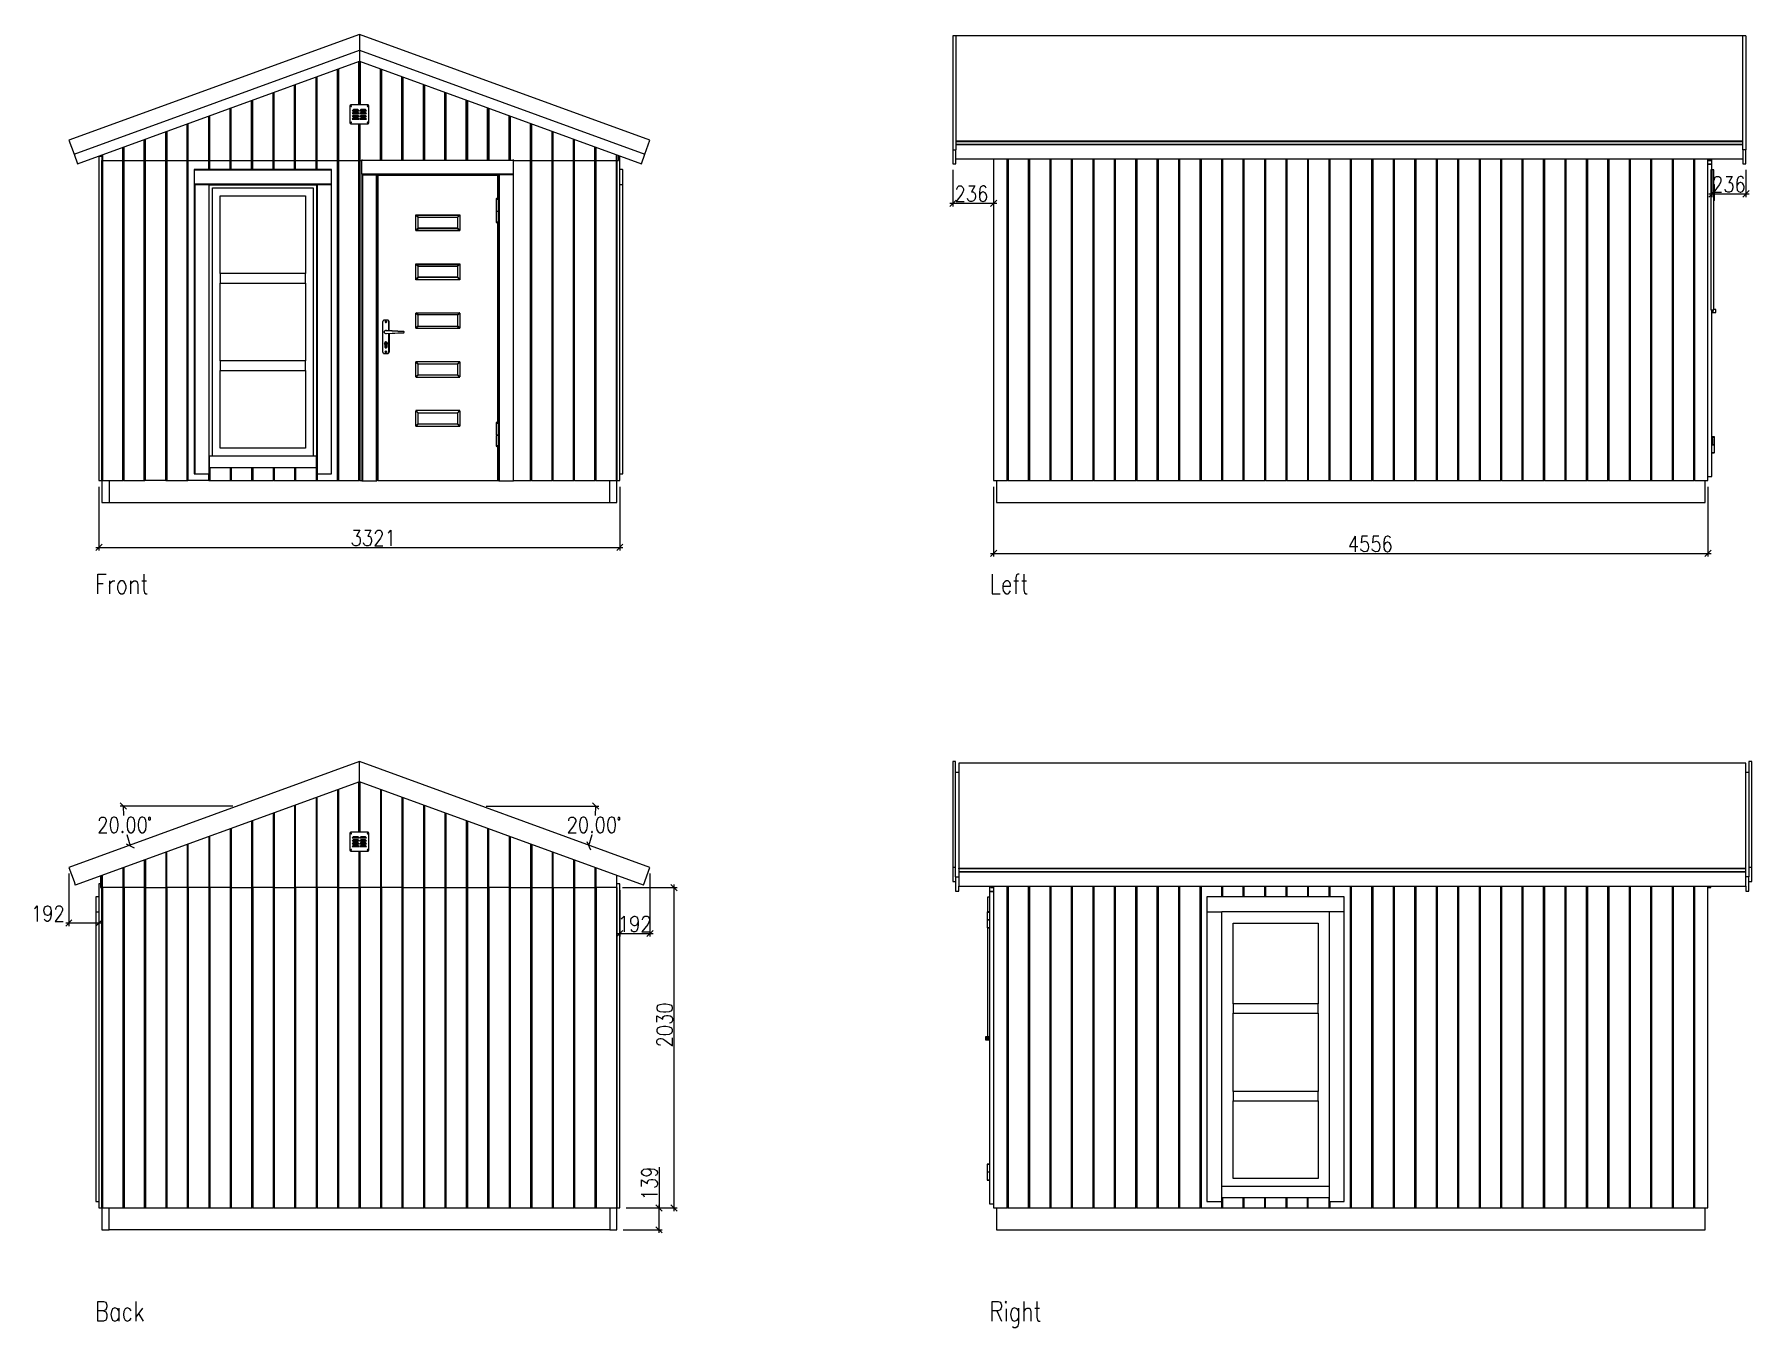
# Model space of a CAD drawing. Header units: millimetres. Extents: x -32864 to 44414, y -51818 to 3927.
# Drawn here: x -5264 to 5689, y -4322 to 3927 of the extents above; entities that cross this region are included whole.
import ezdxf

# ---------------------------------------------------------------- set-up
doc = ezdxf.new("R2010")
doc.units = ezdxf.units.MM
doc.header["$MEASUREMENT"] = 0
doc.layers.get('0').update_dxf_attribs({"true_color": 0xffffff})

msp = doc.modelspace()

# ---------------------------------------------------------------- linework, layer by layer
for p, q in [((5448, 2965), (5448, 3002)), ((-2317, 2874), (-2319, 2874)), ((-2303, 2874), (-2306, 2874)), ((-2319, 2731), (-2318, 2731)), ((-2304, 2731), (-2303, 2731)), ((5442, 2169), (5442, 2168)), ((-2908, 2032), (-2910, 2032)), ((-2910, 2024), (-2908, 2024)), ((-2317, 1446), (-2319, 1446)), ((-2303, 1446), (-2306, 1446)), ((-2319, 1304), (-2318, 1304)), ((-2304, 1304), (-2303, 1304)), ((5438, 1257), (5439, 1257)), ((5448, 1257), (5449, 1257)), ((3199, 636), (3196, 645)), ((3271, 636), (3268, 645)), ((815, -1772), (815, -1830)), ((815, -2460), (815, -2466)), ((-4726, -4214), (-4733, -4202)), ((-4733, -4274), (-4726, -4262)), ((-4646, -4214), (-4654, -4202)), ((-4654, -4274), (-4646, -4262)), ((1013, -4214), (1004, -4202)), ((1004, -4274), (1013, -4262))]:
    msp.add_line(p, q)
for points in [[(-3190, 3927), (-5044, 3253), (-5011, 3163), (-3190, 3826)], [(-3190, 3826), (-1370, 3163), (-1338, 3253), (-3190, 3927)], [(-3190, 3927), (-3190, 3756), (-3190, 3756)], [(613, 3918), (595, 3918), (595, 3163)], [(5633, 3247), (5633, 3918), (613, 3918), (613, 3247)], [(5651, 3918), (5633, 3918), (5633, 3918)], [(5651, 3918), (5651, 3253), (5651, 3253)], [(-5011, 3163), (-4989, 3102), (-3190, 3756)], [(-3194, 3477), (-3194, 3755), (-3194, 3755)], [(-3190, 3756), (-1392, 3102), (-1370, 3163)], [(-3190, 3477), (-3190, 3756), (-3190, 3756)], [(-3187, 3755), (-3187, 3477), (-3187, 3477)], [(-3467, 3064), (-3467, 3655), (-3467, 3655)], [(-3464, 3656), (-3464, 3123), (-3461, 3123)], [(-3461, 3064), (-3461, 3658), (-3461, 3658)], [(-3330, 1082), (-3330, 3705), (-3330, 3705)], [(-3324, 1082), (-3327, 1082), (-3327, 3706)], [(-3324, 3708), (-3324, 3123), (-3194, 3123)], [(-3057, 3123), (-3057, 3708), (-3057, 3708)], [(-3053, 3706), (-3053, 3128), (-3053, 3128)], [(-3050, 3705), (-3050, 3123), (-3050, 3123)], [(-2920, 3123), (-2920, 3658), (-2920, 3658)], [(-2916, 3128), (-2916, 3656), (-2916, 3656)], [(-2913, 3655), (-2913, 3123), (-2913, 3123)], [(-3878, 3064), (-3878, 3506), (-3878, 3506)], [(-3875, 3064), (-3875, 3508), (-3875, 3123), (-3871, 3123)], [(-3871, 3064), (-3871, 3509), (-3871, 3509)], [(-3741, 3064), (-3741, 3556), (-3741, 3556)], [(-3738, 3064), (-3738, 3557), (-3738, 3123), (-3734, 3123)], [(-3734, 3064), (-3734, 3559), (-3734, 3559)], [(-3604, 3064), (-3604, 3605), (-3604, 3605)], [(-3601, 3064), (-3601, 3607), (-3601, 3607)], [(-3598, 3064), (-3598, 3608), (-3598, 3608)], [(-2783, 3123), (-2783, 3608), (-2783, 3608)], [(-2779, 3128), (-2779, 3607), (-2779, 3607)], [(-2776, 3605), (-2776, 3123), (-2776, 3123)], [(-2646, 3123), (-2646, 3559), (-2646, 3559)], [(-2639, 3556), (-2639, 3123), (-2639, 3123)], [(-2509, 3123), (-2509, 3509), (-2509, 3509)], [(-2502, 3506), (-2502, 3123), (-2502, 3123)], [(-4152, 3123), (-4152, 3406), (-4152, 3406)], [(-4149, 3408), (-4149, 3123), (-4145, 3123)], [(-4145, 3064), (-4145, 3409), (-4145, 3409)], [(-4015, 3064), (-4015, 3456), (-4015, 3456)], [(-4012, 3123), (-4012, 3458), (-4012, 3123), (-4008, 3123)], [(-4008, 3064), (-4008, 3458), (-4008, 3458)], [(-3227, 3447), (-3229, 3447), (-3237, 3440), (-3232, 3440)], [(-3227, 3429), (-3229, 3429), (-3237, 3422), (-3232, 3422)], [(-3227, 3410), (-3229, 3410), (-3237, 3404), (-3232, 3404)], [(-3228, 3444), (-3232, 3440), (-3232, 3440)], [(-3232, 3440), (-3197, 3440), (-3197, 3440)], [(-3228, 3426), (-3232, 3422), (-3232, 3422)], [(-3232, 3422), (-3197, 3422), (-3197, 3422)], [(-3228, 3408), (-3232, 3404), (-3232, 3404)], [(-3232, 3404), (-3197, 3404), (-3197, 3404)], [(-3228, 3444), (-3226, 3445), (-3225, 3445), (-3225, 3447), (-3227, 3447)], [(-3201, 3444), (-3228, 3444), (-3228, 3444)], [(-3228, 3426), (-3226, 3427), (-3225, 3427), (-3225, 3429), (-3227, 3429)], [(-3201, 3426), (-3228, 3426), (-3228, 3426)], [(-3228, 3408), (-3226, 3409), (-3225, 3410), (-3225, 3410), (-3227, 3410)], [(-3201, 3408), (-3228, 3408), (-3228, 3408)], [(-3202, 3447), (-3227, 3447), (-3227, 3447)], [(-3202, 3429), (-3227, 3429), (-3227, 3429)], [(-3202, 3410), (-3227, 3410), (-3227, 3410)], [(-3201, 3444), (-3203, 3445), (-3204, 3446), (-3204, 3447), (-3202, 3447)], [(-3201, 3426), (-3203, 3427), (-3204, 3428), (-3204, 3429), (-3202, 3429)], [(-3201, 3408), (-3203, 3409), (-3203, 3410), (-3204, 3410), (-3204, 3410), (-3202, 3410)], [(-3200, 3447), (-3202, 3447), (-3202, 3447)], [(-3200, 3429), (-3202, 3429), (-3202, 3429)], [(-3200, 3410), (-3202, 3410), (-3202, 3410)], [(-3200, 3443), (-3201, 3444), (-3201, 3444)], [(-3200, 3424), (-3201, 3426), (-3201, 3426)], [(-3200, 3407), (-3201, 3408), (-3201, 3408)], [(-3197, 3440), (-3193, 3440), (-3200, 3447)], [(-3197, 3440), (-3200, 3443), (-3200, 3443)], [(-3197, 3422), (-3193, 3422), (-3200, 3429)], [(-3197, 3422), (-3200, 3424), (-3200, 3424)], [(-3197, 3404), (-3193, 3404), (-3200, 3410)], [(-3197, 3404), (-3200, 3407), (-3200, 3407)], [(-3178, 3447), (-3181, 3447), (-3188, 3440), (-3183, 3440)], [(-3178, 3429), (-3181, 3429), (-3188, 3422), (-3187, 3422)], [(-3178, 3410), (-3181, 3410), (-3188, 3404), (-3187, 3404)], [(-3187, 3422), (-3183, 3422), (-3183, 3422)], [(-3187, 3404), (-3183, 3404), (-3183, 3404)], [(-3179, 3444), (-3183, 3440), (-3183, 3440)], [(-3183, 3440), (-3149, 3440), (-3149, 3440)], [(-3179, 3426), (-3183, 3422), (-3183, 3422)], [(-3183, 3422), (-3149, 3422), (-3149, 3422)], [(-3179, 3408), (-3183, 3404), (-3183, 3404)], [(-3183, 3404), (-3149, 3404), (-3149, 3404)], [(-3179, 3444), (-3178, 3445), (-3177, 3445), (-3177, 3446), (-3176, 3446), (-3177, 3447), (-3178, 3447)], [(-3153, 3444), (-3179, 3444), (-3179, 3444)], [(-3179, 3426), (-3178, 3427), (-3177, 3427), (-3177, 3428), (-3176, 3428), (-3177, 3429), (-3178, 3429)], [(-3153, 3426), (-3179, 3426), (-3179, 3426)], [(-3179, 3408), (-3178, 3409), (-3177, 3410), (-3176, 3410), (-3178, 3410)], [(-3153, 3408), (-3179, 3408), (-3179, 3408)], [(-3153, 3447), (-3178, 3447), (-3178, 3447)], [(-3153, 3429), (-3178, 3429), (-3178, 3429)], [(-3153, 3410), (-3178, 3410), (-3178, 3410)], [(-3153, 3444), (-3154, 3445), (-3155, 3445), (-3155, 3447), (-3153, 3447)], [(-3153, 3426), (-3154, 3427), (-3155, 3427), (-3155, 3429), (-3153, 3429)], [(-3153, 3408), (-3154, 3409), (-3155, 3410), (-3155, 3410), (-3153, 3410)], [(-3151, 3447), (-3153, 3447), (-3153, 3447)], [(-3151, 3443), (-3153, 3444), (-3153, 3444)], [(-3151, 3429), (-3153, 3429), (-3153, 3429)], [(-3151, 3424), (-3153, 3426), (-3153, 3426)], [(-3151, 3410), (-3153, 3410), (-3153, 3410)], [(-3151, 3407), (-3153, 3408), (-3153, 3408)], [(-3149, 3440), (-3145, 3440), (-3151, 3447)], [(-3149, 3440), (-3151, 3443), (-3151, 3443)], [(-3149, 3422), (-3145, 3422), (-3151, 3429)], [(-3149, 3422), (-3151, 3424), (-3151, 3424)], [(-3149, 3404), (-3145, 3404), (-3151, 3410)], [(-3149, 3404), (-3151, 3407), (-3151, 3407)], [(-2374, 3123), (-2374, 3458), (-2374, 3458)], [(-2369, 3458), (-2369, 3128), (-2369, 3128)], [(-2365, 3456), (-2365, 3123), (-2365, 3123)], [(-2236, 3123), (-2236, 3409), (-2236, 3409)], [(-2230, 3406), (-2230, 3123), (-2230, 3123)], [(-4426, 1082), (-4426, 3306), (-4426, 3306)], [(-4419, 3309), (-4419, 3123), (-4422, 3123)], [(-4419, 1082), (-4422, 1082), (-4422, 3308)], [(-4289, 1082), (-4289, 3356), (-4289, 3356)], [(-4152, 1082), (-4285, 1082), (-4285, 3358)], [(-4282, 1082), (-4282, 3359), (-4282, 3359)], [(-3227, 3393), (-3229, 3393), (-3237, 3386), (-3232, 3386)], [(-3228, 3390), (-3232, 3386), (-3232, 3386)], [(-3232, 3386), (-3197, 3386), (-3197, 3386)], [(-3228, 3390), (-3226, 3391), (-3225, 3392), (-3225, 3393), (-3227, 3393)], [(-3201, 3390), (-3228, 3390), (-3228, 3390)], [(-3202, 3393), (-3227, 3393), (-3227, 3393)], [(-3201, 3390), (-3203, 3391), (-3203, 3392), (-3204, 3392), (-3204, 3393), (-3203, 3393), (-3202, 3393)], [(-3200, 3393), (-3202, 3393), (-3202, 3393)], [(-3200, 3389), (-3201, 3390), (-3201, 3390)], [(-3197, 3386), (-3193, 3386), (-3200, 3393)], [(-3197, 3386), (-3200, 3389), (-3200, 3389)], [(-3194, 3123), (-3194, 3356), (-3194, 3356)], [(-3190, 3123), (-3190, 3356), (-3190, 3123), (-3187, 3123)], [(-3178, 3393), (-3181, 3393), (-3188, 3386), (-3187, 3386)], [(-3187, 3386), (-3183, 3386), (-3183, 3386)], [(-3187, 1082), (-3187, 3356), (-3187, 3356)], [(-3179, 3390), (-3183, 3386), (-3183, 3386)], [(-3183, 3386), (-3149, 3386), (-3149, 3386)], [(-3179, 3390), (-3178, 3391), (-3177, 3392), (-3176, 3393), (-3177, 3393), (-3178, 3393)], [(-3153, 3390), (-3179, 3390), (-3179, 3390)], [(-3153, 3393), (-3178, 3393), (-3178, 3393)], [(-3153, 3390), (-3154, 3391), (-3155, 3392), (-3155, 3393), (-3153, 3393)], [(-3151, 3393), (-3153, 3393), (-3153, 3393)], [(-3151, 3389), (-3153, 3390), (-3153, 3390)], [(-3149, 3386), (-3145, 3386), (-3151, 3393)], [(-3149, 3386), (-3151, 3389), (-3151, 3389)], [(-2099, 1082), (-2099, 3359), (-2099, 3359)], [(-2092, 1082), (-2095, 1082), (-2095, 3358)], [(-2092, 1082), (-2092, 3356), (-2092, 3356)], [(-1962, 1082), (-1962, 3309), (-1962, 3309)], [(-1955, 1082), (-1960, 1082), (-1960, 3308)], [(-1955, 1082), (-1955, 3306), (-1955, 3306)], [(-4700, 1082), (-4700, 3207), (-4700, 3207)], [(-4692, 1082), (-4696, 1082), (-4696, 3208)], [(-4692, 1082), (-4692, 3210), (-4692, 3210)], [(-4563, 1082), (-4563, 3256), (-4563, 3256)], [(-4426, 1082), (-4559, 1082), (-4559, 3259)], [(-4555, 1082), (-4555, 3259), (-4555, 3259)], [(-1825, 1082), (-1825, 3259), (-1825, 3259)], [(-1818, 1082), (-1823, 1082), (-1823, 3259), (-1823, 3123), (-1818, 3123)], [(-1818, 1082), (-1818, 3256), (-1818, 3256)], [(-1689, 1082), (-1689, 3210), (-1689, 3210)], [(-1681, 1082), (-1685, 1082), (-1685, 3208), (-1685, 3123), (-1681, 3123)], [(-1681, 1082), (-1681, 3207), (-1681, 3207)], [(595, 3191), (613, 3191), (613, 3191)], [(613, 3247), (5633, 3247), (5633, 3247)], [(613, 3247), (613, 3242), (613, 3242)], [(5633, 3242), (613, 3242), (613, 3242)], [(613, 3242), (613, 3224), (5633, 3224)], [(5633, 3224), (613, 3224), (613, 3224)], [(613, 3224), (613, 3191), (613, 3191)], [(613, 3133), (613, 3191), (613, 3191)], [(5651, 3253), (5651, 3191), (5633, 3191)], [(5633, 3242), (5633, 3247), (5633, 3247)], [(5633, 3224), (5633, 3242), (5633, 3242)], [(5633, 3191), (5633, 3224), (5633, 3224)], [(5633, 3191), (5633, 3133), (5633, 3133)], [(5651, 3163), (5651, 3191), (5651, 3191)], [(-4833, 3148), (-4852, 3148), (-4852, 1082), (-4833, 1082), (-4833, 3123)], [(-4833, 3159), (-4833, 3123), (-4829, 3123)], [(-4829, 3123), (-4829, 1082), (-4833, 1082)], [(-4829, 3160), (-4829, 3123), (-4829, 3123)], [(-4829, 3123), (-4700, 3123), (-4700, 3123)], [(-4700, 3123), (-4696, 3123), (-4696, 3123)], [(-4696, 3123), (-4692, 3123), (-4692, 3123)], [(-4692, 3123), (-4563, 3123), (-4563, 3123)], [(-4563, 3123), (-4559, 3123), (-4559, 3123)], [(-4559, 3123), (-4555, 3123), (-4555, 3123)], [(-4555, 3123), (-4426, 3123), (-4426, 3123)], [(-4426, 3123), (-4422, 3123), (-4422, 3123)], [(-4419, 3123), (-4419, 1082), (-4289, 1082)], [(-4419, 3123), (-4289, 3123), (-4289, 3123)], [(-4289, 3123), (-4285, 3123), (-4285, 3123)], [(-4285, 3123), (-4282, 3123), (-4282, 3123)], [(-4282, 3123), (-4152, 3123), (-4152, 3123)], [(-4152, 3064), (-4152, 3123), (-4152, 3123)], [(-4152, 3123), (-4149, 3123), (-4149, 3123)], [(-4149, 3123), (-4149, 3064), (-4149, 3064)], [(-4145, 3123), (-4015, 3123), (-4015, 3123)], [(-4015, 3123), (-4012, 3123), (-4012, 3123)], [(-4012, 3064), (-4012, 3123), (-4012, 3123)], [(-4008, 3123), (-3878, 3123), (-3878, 3123)], [(-3878, 3123), (-3875, 3123), (-3875, 3123)], [(-3871, 3123), (-3741, 3123), (-3741, 3123)], [(-3741, 3123), (-3738, 3123), (-3738, 3123)], [(-3734, 3123), (-3604, 3123), (-3604, 3123)], [(-3604, 3123), (-3601, 3123), (-3601, 3123)], [(-3601, 3123), (-3598, 3123), (-3598, 3123)], [(-3598, 3123), (-3467, 3123), (-3467, 3123)], [(-3467, 3123), (-3464, 3123), (-3464, 3123)], [(-3464, 3123), (-3464, 3064), (-3464, 3064)], [(-3461, 3123), (-3330, 3123), (-3330, 3123)], [(-3330, 3123), (-3327, 3123), (-3327, 3123)], [(-3327, 3123), (-3324, 3123), (-3324, 3123)], [(-3324, 3123), (-3324, 1082), (-3194, 1082)], [(-3194, 1082), (-3194, 3123), (-3194, 3123)], [(-3194, 3123), (-3190, 3123), (-3190, 3123)], [(-3187, 1082), (-3190, 1082), (-3190, 3123)], [(-3187, 3123), (-3175, 3123), (-3175, 3123)], [(-3175, 3128), (-3175, 3125), (-2207, 3125)], [(-2207, 3035), (-3175, 3035), (-3175, 3125)], [(-2207, 3125), (-2207, 3128), (-2207, 3128)], [(-2207, 3035), (-2207, 3125), (-2207, 3125)], [(-2207, 3123), (-2099, 3123), (-2099, 3123)], [(-2099, 3123), (-2095, 3123), (-2095, 3123)], [(-2092, 3123), (-2095, 3123), (-2095, 3123)], [(-2092, 3123), (-1962, 3123), (-1962, 3123)], [(-1962, 3123), (-1960, 3123), (-1960, 3123)], [(-1960, 3123), (-1955, 3123), (-1955, 3123)], [(-1955, 3123), (-1825, 3123), (-1825, 3123)], [(-1825, 3123), (-1823, 3123), (-1823, 3123)], [(-1818, 3123), (-1689, 3123), (-1689, 3123)], [(-1689, 3123), (-1685, 3123), (-1685, 3123)], [(-1681, 3123), (-1552, 3123), (-1552, 3123)], [(-1552, 1082), (-1552, 3160), (-1552, 3160)], [(-1552, 3123), (-1548, 3123), (-1548, 3159)], [(-1548, 3123), (-1539, 3123), (-1539, 3155)], [(-1548, 3123), (-1548, 1082), (-1530, 1082), (-1530, 3148), (-1539, 3148)], [(595, 3163), (595, 3102), (613, 3102), (613, 3133)], [(613, 3133), (5633, 3133), (5633, 3133)], [(854, 3133), (854, 1082), (939, 1082)], [(854, 3094), (854, 2829), (854, 2829)], [(939, 3133), (939, 1082), (942, 1082)], [(946, 1082), (942, 1082), (942, 3133)], [(946, 3133), (946, 1082), (1075, 1082)], [(1075, 3133), (1075, 1082), (1079, 1082)], [(1079, 3133), (1079, 1082), (1083, 1082)], [(1083, 3133), (1083, 1082), (1212, 1082)], [(1212, 3133), (1212, 1082), (1216, 1082)], [(1220, 1082), (1216, 1082), (1216, 3133)], [(1220, 3133), (1220, 1082), (1349, 1082)], [(1349, 3133), (1349, 1082), (1353, 1082)], [(1353, 3133), (1353, 1082), (1356, 1082)], [(1356, 3133), (1356, 1082), (1486, 1082)], [(1486, 3133), (1486, 1082), (1490, 1082)], [(1493, 1082), (1490, 1082), (1490, 3133)], [(1493, 3133), (1493, 1082), (1623, 1082)], [(1623, 3133), (1623, 1082), (1626, 1082)], [(1626, 3133), (1626, 1082), (1630, 1082)], [(1630, 3133), (1630, 1082), (1759, 1082)], [(1759, 3133), (1759, 1082), (1763, 1082)], [(1767, 1082), (1763, 1082), (1763, 3133)], [(1767, 3133), (1767, 1082), (1896, 1082)], [(1896, 3133), (1896, 1082), (1900, 1082)], [(1900, 3133), (1900, 1082), (1904, 1082)], [(1904, 3133), (1904, 1082), (2033, 1082)], [(2033, 3133), (2033, 1082), (2037, 1082)], [(2040, 3133), (2040, 1082), (2037, 1082)], [(2037, 3133), (2037, 1082), (2037, 1082)], [(2170, 3133), (2170, 1082), (2174, 1082)], [(2174, 3133), (2174, 1082), (2177, 1082)], [(2177, 3133), (2177, 1082), (2307, 1082)], [(2307, 3133), (2307, 1082), (2310, 1082)], [(2310, 3133), (2310, 1082), (2314, 1082)], [(2314, 3133), (2314, 1082), (2444, 1082)], [(2444, 3133), (2444, 1082), (2447, 1082)], [(2447, 3133), (2447, 1082), (2451, 1082)], [(2451, 3133), (2451, 1082), (2581, 1082)], [(2581, 3133), (2581, 1082), (2584, 1082)], [(2588, 1082), (2584, 1082), (2584, 3133)], [(2588, 3133), (2588, 1082), (2718, 1082)], [(2718, 3133), (2718, 1082), (2721, 1082)], [(2725, 1082), (2721, 1082), (2721, 3133)], [(2725, 3133), (2725, 1082), (2855, 1082)], [(2855, 3133), (2855, 1082), (2858, 1082)], [(2861, 3133), (2861, 1082), (2858, 1082)], [(2858, 3133), (2858, 1082), (2858, 1082)], [(2992, 3133), (2992, 1082), (2995, 1082)], [(2995, 3133), (2995, 1082), (2998, 1082)], [(2998, 3133), (2998, 1082), (3129, 1082)], [(3129, 3133), (3129, 1082), (3132, 1082)], [(3132, 3133), (3132, 1082), (3135, 1082)], [(3135, 3133), (3135, 1082), (3265, 1082)], [(3265, 3133), (3265, 1082), (3269, 1082)], [(3272, 1082), (3269, 1082), (3269, 3133)], [(3272, 3133), (3272, 1082), (3402, 1082)], [(3402, 3133), (3402, 1082), (3406, 1082)], [(3409, 1082), (3406, 1082), (3406, 3133)], [(3409, 3133), (3409, 1082), (3539, 1082)], [(3539, 3133), (3539, 1082), (3543, 1082)], [(3546, 1082), (3543, 1082), (3543, 3133)], [(3546, 3133), (3546, 1082), (3676, 1082)], [(3676, 3133), (3676, 1082), (3680, 1082)], [(3683, 1082), (3680, 1082), (3680, 3133)], [(3683, 3133), (3683, 1082), (3813, 1082)], [(3813, 3133), (3813, 1082), (3816, 1082)], [(3816, 3133), (3816, 1082), (3820, 1082)], [(3820, 3133), (3820, 1082), (3950, 1082)], [(3950, 3133), (3950, 1082), (3953, 1082)], [(3953, 3133), (3953, 1082), (3957, 1082)], [(3957, 3133), (3957, 1082), (4086, 1082)], [(4086, 3133), (4086, 1082), (4090, 1082)], [(4094, 1082), (4090, 1082), (4090, 3133)], [(4094, 3133), (4094, 1082), (4223, 1082)], [(4223, 3133), (4223, 1082), (4227, 1082)], [(4230, 3133), (4230, 1082), (4227, 1082)], [(4227, 3133), (4227, 1082), (4227, 1082)], [(4360, 3133), (4360, 1082), (4364, 1082)], [(4367, 1082), (4364, 1082), (4364, 3133)], [(4367, 3133), (4367, 1082), (4497, 1082)], [(4497, 3133), (4497, 1082), (4500, 1082)], [(4500, 3133), (4500, 1082), (4504, 1082)], [(4504, 3133), (4504, 1082), (4634, 1082)], [(4634, 3133), (4634, 1082), (4637, 1082)], [(4641, 1082), (4637, 1082), (4637, 3133)], [(4641, 3133), (4641, 1082), (4770, 1082)], [(4770, 3133), (4770, 1082), (4774, 1082)], [(4778, 1082), (4774, 1082), (4774, 3133)], [(4778, 3133), (4778, 1082), (4907, 1082)], [(4907, 3133), (4907, 1082), (4911, 1082)], [(4911, 3133), (4911, 1082), (4915, 1082)], [(4915, 3133), (4915, 1082), (5044, 1082)], [(5044, 3133), (5044, 1082), (5048, 1082)], [(5051, 1082), (5048, 1082), (5048, 3133)], [(5051, 3133), (5051, 1082), (5181, 1082)], [(5181, 3133), (5181, 1082), (5185, 1082)], [(5185, 3133), (5185, 1082), (5188, 1082)], [(5188, 3133), (5188, 1082), (5318, 1082)], [(5318, 3133), (5318, 1082), (5321, 1082)], [(5325, 3133), (5325, 1082), (5321, 1082), (5321, 3133), (5321, 1082)], [(5325, 1082), (5410, 1082), (5410, 3133)], [(5410, 3099), (5435, 3099), (5435, 3133)], [(5410, 3123), (5412, 3123), (5412, 3123)], [(5435, 3062), (5435, 3098), (5410, 3098)], [(5412, 3133), (5412, 3123), (5415, 3123)], [(5415, 3133), (5415, 3123), (5416, 3123)], [(5416, 3133), (5416, 3123), (5422, 3123)], [(5422, 3133), (5422, 3123), (5425, 3123)], [(5422, 3133), (5422, 3123), (5422, 3123)], [(5425, 3123), (5428, 3123), (5428, 3133)], [(5425, 3123), (5425, 3133), (5425, 3133)], [(5633, 3133), (5633, 3102), (5651, 3102), (5651, 3163)], [(-3369, 3062), (-3369, 3064), (-4244, 3064), (-4244, 3061)], [(-3369, 3061), (-4244, 3061), (-4244, 3061)], [(-4244, 3061), (-4244, 2971), (-4244, 2971)], [(-3369, 2971), (-4244, 2971), (-4244, 2968)], [(-4149, 2968), (-4244, 2968), (-4244, 2968)], [(-4244, 2968), (-4244, 1123), (-4241, 1123)], [(-4241, 2968), (-4241, 1123), (-4152, 1123)], [(-4152, 2968), (-4152, 1123), (-4152, 1123)], [(-3464, 2968), (-3464, 1237), (-4149, 1237), (-4149, 1164), (-3464, 1164), (-3464, 1237)], [(-4149, 1237), (-4149, 2968), (-4149, 2968)], [(-4149, 2968), (-3464, 2968), (-3464, 2968)], [(-3461, 2968), (-3464, 2968), (-3464, 2968)], [(-3461, 2968), (-3461, 1123), (-3372, 1123)], [(-3372, 2968), (-3461, 2968), (-3461, 2968)], [(-3372, 1123), (-3369, 1123), (-3369, 2968)], [(-3369, 2968), (-3372, 2968), (-3372, 1123)], [(-3175, 3035), (-3175, 3032), (-3175, 3032)], [(-3175, 3032), (-3175, 1079), (-3172, 1079)], [(-3172, 3032), (-3175, 3032), (-3175, 3032)], [(-3172, 3032), (-3172, 1079), (-3083, 1079)], [(-3073, 3032), (-3073, 1082), (-3080, 1082)], [(-3080, 3032), (-2303, 3032), (-2303, 3032)], [(-2308, 2879), (-2308, 3026), (-3073, 3026)], [(-3053, 3032), (-3053, 3026), (-3053, 3026)], [(-3018, 3026), (-3018, 3032), (-3018, 3032)], [(-3014, 3032), (-3014, 3026), (-3014, 3026)], [(-2956, 3026), (-2956, 3032), (-2956, 3032)], [(-2952, 3032), (-2952, 3026), (-2952, 3026)], [(-2916, 3032), (-2916, 3026), (-2916, 3026)], [(-2882, 3026), (-2882, 3032), (-2882, 3032)], [(-2877, 3032), (-2877, 3026), (-2877, 3026)], [(-2819, 3026), (-2819, 3032), (-2819, 3032)], [(-2815, 3032), (-2815, 3026), (-2815, 3026)], [(-2779, 3032), (-2779, 3026), (-2779, 3026)], [(-2745, 3026), (-2745, 3032), (-2745, 3032)], [(-2740, 3032), (-2740, 3026), (-2740, 3026)], [(-2689, 3032), (-2689, 3026), (-2689, 3026)], [(-2643, 3032), (-2643, 3026), (-2643, 3026)], [(-2598, 3026), (-2598, 3032), (-2598, 3032)], [(-2546, 3026), (-2546, 3032), (-2546, 3032)], [(-2542, 3032), (-2542, 3026), (-2542, 3026)], [(-2506, 3026), (-2506, 3032), (-2506, 3032)], [(-2471, 3026), (-2471, 3032), (-2471, 3032)], [(-2467, 3032), (-2467, 3026), (-2467, 3026)], [(-2409, 3026), (-2409, 3032), (-2409, 3032)], [(-2405, 3032), (-2405, 3026), (-2405, 3026)], [(-2369, 3032), (-2369, 3026), (-2369, 3026)], [(-2334, 3026), (-2334, 3032), (-2334, 3032)], [(-2330, 3032), (-2330, 3026), (-2330, 3026)], [(-2303, 3032), (-2303, 1079), (-2300, 1079)], [(-2300, 3032), (-2303, 3032), (-2303, 3032)], [(-2300, 3032), (-2300, 1079), (-2210, 1079)], [(-2210, 3032), (-2300, 3032), (-2300, 3032)], [(-2210, 1079), (-2207, 1079), (-2207, 3032), (-2210, 3032)], [(-2210, 3032), (-2210, 1079), (-2210, 1079)], [(-2207, 3032), (-2207, 3035), (-2207, 3035)], [(-1513, 2968), (-1511, 2969), (-1510, 2971), (-1510, 3061), (-1511, 3063), (-1513, 3064), (-1530, 3064)], [(-1513, 2968), (-1530, 2968), (-1530, 2968)], [(595, 3062), (595, 2829), (595, 2829)], [(619, 2937), (619, 2941), (623, 2951), (626, 2955), (633, 2961), (648, 2961), (654, 2955), (658, 2951), (663, 2941), (663, 2931), (658, 2922), (651, 2907), (615, 2860), (666, 2860)], [(695, 2961), (735, 2961), (712, 2922), (723, 2922), (730, 2917), (735, 2913), (738, 2898), (738, 2889), (735, 2874), (726, 2865), (716, 2860), (705, 2860), (695, 2865), (691, 2869), (687, 2879)], [(806, 2946), (802, 2955), (791, 2961), (785, 2961), (773, 2955), (767, 2941), (763, 2917), (763, 2893), (767, 2874), (773, 2865), (785, 2860), (788, 2860), (800, 2865), (806, 2874), (810, 2889), (810, 2893), (806, 2907), (800, 2917), (788, 2922), (785, 2922), (773, 2917), (767, 2907), (763, 2893)], [(5448, 3002), (5448, 3062), (5428, 3062), (5428, 3051)], [(5435, 3059), (5435, 2889), (5435, 2889)], [(5451, 2997), (5451, 3002), (5454, 3011), (5457, 3016), (5465, 3020), (5479, 3020), (5486, 3016), (5490, 3011), (5493, 3002), (5493, 2992), (5490, 2982), (5482, 2968), (5447, 2920), (5496, 2920)], [(5451, 2966), (5451, 2968), (5449, 2969), (5448, 2969)], [(5448, 2919), (5451, 2919), (5451, 2966)], [(5451, 2966), (5448, 2966), (5448, 2966)], [(5526, 3020), (5565, 3020), (5544, 2982), (5554, 2982), (5562, 2978), (5565, 2973), (5568, 2958), (5568, 2949), (5565, 2934), (5558, 2925), (5547, 2920), (5537, 2920), (5526, 2925), (5523, 2930), (5519, 2940)], [(5637, 3006), (5633, 3016), (5623, 3020), (5615, 3020), (5605, 3016), (5597, 3002), (5594, 2978), (5594, 2954), (5597, 2934), (5605, 2925), (5615, 2920), (5619, 2920), (5630, 2925), (5637, 2934), (5640, 2949), (5640, 2954), (5637, 2968), (5630, 2978), (5619, 2982), (5615, 2982), (5605, 2978), (5597, 2968), (5594, 2954)], [(5651, 3062), (5651, 2889), (5651, 2889)], [(-4128, 1237), (-4128, 2948), (-3485, 2948), (-3485, 1237)], [(-4078, 2402), (-4078, 2898), (-3535, 2898), (-3535, 2402)], [(-2303, 2874), (-2303, 2876), (-2304, 2878), (-2306, 2879), (-2316, 2879), (-2318, 2878), (-2319, 2876), (-2319, 2874)], [(-2319, 2874), (-2319, 2800), (-2317, 2800)], [(-2303, 2947), (-2308, 2947), (-2308, 2947)], [(-2308, 2902), (-2303, 2902), (-2303, 2902)], [(-2306, 2800), (-2303, 2800), (-2303, 2874)], [(615, 2869), (574, 2829), (574, 2829)], [(874, 2849), (574, 2849), (574, 2849)], [(834, 2829), (874, 2869), (874, 2869)], [(5455, 2930), (5415, 2889), (5415, 2889)], [(5415, 2910), (5672, 2910), (5672, 2910)], [(5451, 2869), (5451, 2917), (5448, 2917)], [(5448, 2866), (5451, 2869), (5451, 2869)], [(5448, 2869), (5451, 2869), (5451, 2869)], [(5449, 2917), (5449, 2919), (5449, 2919)], [(5632, 2889), (5672, 2930), (5672, 2930)], [(-2831, 2776), (-2831, 2774), (-2830, 2774)], [(-2831, 2776), (-2831, 2774), (-2830, 2773)], [(-2817, 2760), (-2831, 2776), (-2831, 2776)], [(-2816, 2761), (-2830, 2774), (-2550, 2774)], [(-2830, 2773), (-2818, 2760), (-2818, 2760)], [(-2818, 2690), (-2830, 2677), (-2830, 2773)], [(-2817, 2760), (-2818, 2760), (-2818, 2760)], [(-2818, 2760), (-2818, 2690), (-2818, 2690)], [(-2816, 2761), (-2816, 2760), (-2817, 2760)], [(-2817, 2690), (-2817, 2760), (-2817, 2760)], [(-2817, 2760), (-2565, 2760), (-2565, 2760)], [(-2816, 2761), (-2564, 2761), (-2564, 2761)], [(-2553, 2774), (-2565, 2761), (-2565, 2761)], [(-2565, 2760), (-2564, 2761), (-2564, 2761)], [(-2565, 2760), (-2564, 2760), (-2564, 2760)], [(-2565, 2760), (-2565, 2690), (-2565, 2690)], [(-2564, 2761), (-2550, 2774), (-2550, 2774)], [(-2564, 2760), (-2550, 2773), (-2550, 2773)], [(-2550, 2677), (-2564, 2690), (-2564, 2760)], [(-2550, 2776), (-2550, 2774), (-2550, 2773)], [(-2550, 2774), (-2550, 2776), (-2550, 2776)], [(-2550, 2774), (-2550, 2776), (-2550, 2776)], [(-2550, 2773), (-2550, 2677), (-2550, 2677)], [(-2318, 2797), (-2319, 2797), (-2319, 2731)], [(-2308, 2797), (-2308, 2800), (-2308, 2800)], [(-2303, 2731), (-2303, 2797), (-2304, 2797)], [(-2831, 2675), (-2817, 2690), (-2817, 2690)], [(-2831, 2675), (-2830, 2677), (-2830, 2677)], [(-2830, 2676), (-2831, 2675), (-2831, 2675)], [(-2830, 2676), (-2816, 2688), (-2816, 2688)], [(-2830, 2676), (-2550, 2676), (-2550, 2676)], [(-2818, 2690), (-2817, 2690), (-2817, 2690)], [(-2816, 2688), (-2816, 2690), (-2817, 2690)], [(-2565, 2690), (-2817, 2690), (-2817, 2690)], [(-2564, 2688), (-2816, 2688), (-2816, 2688)], [(-2564, 2688), (-2564, 2690), (-2565, 2690)], [(-2565, 2690), (-2565, 2690), (-2564, 2690)], [(-2565, 2688), (-2553, 2676), (-2553, 2676)], [(-2550, 2676), (-2564, 2688), (-2564, 2688)], [(-2550, 2677), (-2550, 2675), (-2550, 2675)], [(-2550, 2675), (-2550, 2675), (-2550, 2676)], [(-2550, 2675), (-2550, 2675), (-2550, 2675)], [(-2319, 2731), (-2319, 2729), (-2318, 2728), (-2314, 2726), (-2308, 2726), (-2306, 2726), (-2304, 2728), (-2303, 2729), (-2303, 2731)], [(-2308, 1451), (-2308, 2726), (-2308, 2726)], [(-2831, 2463), (-2830, 2462), (-2830, 2462)], [(-2831, 2463), (-2831, 2462), (-2830, 2461)], [(-2817, 2448), (-2831, 2463), (-2831, 2463)], [(-2816, 2450), (-2830, 2462), (-2550, 2462)], [(-2830, 2461), (-2818, 2448), (-2818, 2448)], [(-2818, 2378), (-2830, 2365), (-2830, 2461)], [(-2817, 2448), (-2818, 2448), (-2818, 2448)], [(-2818, 2448), (-2818, 2378), (-2818, 2378)], [(-2817, 2448), (-2817, 2449), (-2816, 2449), (-2816, 2450)], [(-2817, 2378), (-2817, 2448), (-2817, 2448)], [(-2817, 2448), (-2565, 2448), (-2565, 2448)], [(-2816, 2450), (-2564, 2450), (-2564, 2450)], [(-2550, 2463), (-2550, 2462), (-2550, 2461), (-2564, 2448), (-2565, 2448)], [(-2553, 2462), (-2565, 2450), (-2565, 2450)], [(-2565, 2448), (-2565, 2449), (-2564, 2449), (-2564, 2450)], [(-2565, 2448), (-2565, 2378), (-2565, 2378)], [(-2564, 2450), (-2550, 2462), (-2550, 2462)], [(-2550, 2365), (-2564, 2378), (-2564, 2448)], [(-2550, 2462), (-2550, 2463), (-2550, 2463)], [(-2550, 2463), (-2550, 2463), (-2550, 2463)], [(-2550, 2461), (-2550, 2365), (-2550, 2365)], [(-4078, 1844), (-4078, 2341), (-4078, 2341)], [(-3535, 2341), (-3535, 1844), (-3535, 1844)], [(-2831, 2362), (-2817, 2378), (-2817, 2378)], [(-2831, 2362), (-2831, 2363), (-2830, 2365)], [(-2830, 2363), (-2831, 2363), (-2831, 2362)], [(-2830, 2363), (-2816, 2377), (-2816, 2377)], [(-2830, 2363), (-2550, 2363), (-2550, 2363)], [(-2818, 2378), (-2817, 2378), (-2817, 2378)], [(-2817, 2378), (-2816, 2377), (-2816, 2377)], [(-2565, 2378), (-2817, 2378), (-2817, 2378)], [(-2564, 2377), (-2816, 2377), (-2816, 2377)], [(-2564, 2377), (-2565, 2378), (-2565, 2378)], [(-2565, 2378), (-2564, 2378), (-2564, 2378)], [(-2565, 2377), (-2553, 2363), (-2553, 2363)], [(-2550, 2363), (-2564, 2377), (-2564, 2377)], [(-2550, 2365), (-2550, 2363), (-2550, 2362)], [(-2550, 2362), (-2550, 2363), (-2550, 2363)], [(-2550, 2362), (-2550, 2363), (-2550, 2363)], [(-2303, 2349), (-2308, 2349), (-2308, 2349)], [(-2308, 2303), (-2303, 2303), (-2303, 2303)], [(-3033, 2103), (-3035, 2103), (-3038, 2103), (-3038, 2102), (-3040, 2099), (-3041, 2098), (-3042, 2095)], [(-3041, 1900), (-3041, 2095), (-3042, 2095)], [(-3042, 1900), (-3042, 2095), (-3042, 2095)], [(-3033, 2103), (-3036, 2102), (-3039, 2099), (-3041, 2095)], [(-3033, 2103), (-3033, 2105), (-3033, 2105)], [(-3033, 2103), (-3033, 2105), (-3033, 2105)], [(-3011, 2103), (-3033, 2103), (-3033, 2103)], [(-3033, 2103), (-3033, 2103), (-3033, 2103)], [(-3011, 2103), (-3033, 2103), (-3033, 2103)], [(-3024, 2097), (-3026, 2095), (-3026, 2095)], [(-3026, 2096), (-3026, 2095), (-3026, 2095)], [(-3026, 2095), (-3026, 2096), (-3026, 2096)], [(-3026, 2095), (-3026, 2093), (-3025, 2091)], [(-3026, 2095), (-3026, 2093), (-3026, 2093)], [(-3026, 2095), (-3026, 2093), (-3026, 2093)], [(-3026, 2093), (-3026, 2094), (-3026, 2094)], [(-3026, 2093), (-3026, 2091), (-3026, 2091)], [(-3026, 2093), (-3026, 2091), (-3026, 2091)], [(-3025, 2097), (-3024, 2097), (-3024, 2097)], [(-3025, 2091), (-3025, 2092), (-3025, 2092)], [(-3025, 2091), (-3025, 2092), (-3025, 2092)], [(-3025, 2091), (-3023, 2091), (-3023, 2091)], [(-3025, 2091), (-3024, 2091), (-3024, 2091)], [(-3023, 2091), (-3024, 2091), (-3025, 2091)], [(-3024, 2097), (-3024, 2098), (-3024, 2098)], [(-3022, 2098), (-3024, 2097), (-3024, 2097)], [(-3024, 2098), (-3024, 2097), (-3024, 2097)], [(-3023, 2093), (-3024, 2093), (-3024, 2094), (-3023, 2094)], [(-3023, 2094), (-3024, 2094), (-3024, 2094)], [(-3023, 2093), (-3024, 2093), (-3024, 2093)], [(-3023, 2098), (-3022, 2098), (-3022, 2098)], [(-3023, 2095), (-3022, 2096), (-3022, 2096)], [(-3022, 2094), (-3023, 2095), (-3023, 2095)], [(-3023, 2093), (-3023, 2094), (-3023, 2095)], [(-3023, 2094), (-3022, 2094), (-3023, 2095)], [(-3022, 2093), (-3023, 2093), (-3023, 2094), (-3022, 2094)], [(-3022, 2091), (-3023, 2093), (-3023, 2093)], [(-3022, 2093), (-3023, 2093), (-3023, 2093)], [(-3023, 2091), (-3021, 2089), (-3021, 2089)], [(-3023, 2091), (-3022, 2089), (-3022, 2089)], [(-3023, 2091), (-3023, 2091), (-3023, 2091)], [(-3023, 2091), (-3022, 2089), (-3022, 2089)], [(-3022, 2098), (-3022, 2099), (-3022, 2099)], [(-3022, 2098), (-3022, 2099), (-3022, 2099)], [(-3020, 2098), (-3022, 2098), (-3022, 2098)], [(-3020, 2098), (-3022, 2098), (-3022, 2098)], [(-3020, 2098), (-3022, 2098), (-3022, 2098)], [(-3022, 2096), (-3021, 2096), (-3021, 2096)], [(-3022, 2095), (-3022, 2096), (-3022, 2096)], [(-3022, 2095), (-3021, 2095), (-3021, 2095)], [(-3022, 2094), (-3022, 2095), (-3022, 2095)], [(-3022, 2093), (-3022, 2094), (-3022, 2095)], [(-3022, 2092), (-3022, 2093), (-3022, 2093)], [(-3021, 2092), (-3022, 2092), (-3022, 2092)], [(-3022, 2092), (-3022, 2091), (-3022, 2091)], [(-3021, 2091), (-3022, 2091), (-3022, 2091)], [(-3022, 2089), (-3021, 2089), (-3021, 2089)], [(-3022, 2089), (-3021, 2089), (-3021, 2089)], [(-3021, 2095), (-3021, 2096), (-3021, 2096)], [(-3021, 2096), (-3021, 2095), (-3021, 2095)], [(-3021, 2096), (-3021, 2094), (-3021, 2094)], [(-3021, 2095), (-3021, 2094), (-3019, 2094)], [(-3021, 2095), (-3021, 2094), (-3020, 2094)], [(-3021, 2095), (-3021, 2094), (-3021, 2094)], [(-3021, 2093), (-3021, 2094), (-3021, 2094)], [(-3021, 2093), (-3021, 2094), (-3021, 2094)], [(-3021, 2093), (-3021, 2094), (-3021, 2094)], [(-3019, 2093), (-3021, 2093), (-3021, 2093)], [(-3021, 2093), (-3020, 2093), (-3020, 2093)], [(-3021, 2093), (-3021, 2091), (-3021, 2091)], [(-3021, 2093), (-3021, 2091), (-3021, 2091)], [(-3021, 2089), (-3019, 2091), (-3019, 2091)], [(-3021, 2089), (-3020, 2091), (-3020, 2091)], [(-3021, 2089), (-3021, 2091), (-3021, 2091)], [(-3021, 2089), (-3020, 2091), (-3020, 2091)], [(-3021, 2089), (-3021, 2091), (-3021, 2091)], [(-3020, 2098), (-3020, 2099), (-3020, 2099)], [(-3020, 2098), (-3020, 2099), (-3020, 2099)], [(-3020, 2098), (-3020, 2099), (-3020, 2099)], [(-3018, 2096), (-3020, 2098), (-3020, 2098)], [(-3018, 2096), (-3020, 2098), (-3020, 2098)], [(-3018, 2096), (-3020, 2098), (-3020, 2098)], [(-3020, 2094), (-3020, 2093), (-3019, 2093)], [(-3019, 2094), (-3020, 2094), (-3020, 2094)], [(-3020, 2091), (-3019, 2091), (-3019, 2091)], [(-3020, 2091), (-3019, 2091), (-3019, 2091)], [(-3019, 2097), (-3018, 2096), (-3018, 2096)], [(-3019, 2094), (-3019, 2093), (-3019, 2093)], [(-3019, 2091), (-3018, 2092), (-3018, 2092)], [(-3019, 2091), (-3018, 2091), (-3018, 2091)], [(-3019, 2091), (-3019, 2091), (-3019, 2091)], [(-3019, 2091), (-3018, 2091), (-3018, 2091)], [(-3019, 2091), (-3019, 2091), (-3019, 2091)], [(-3018, 2096), (-3018, 2097), (-3018, 2097)], [(-3018, 2096), (-3018, 2097), (-3018, 2097)], [(-3017, 2094), (-3018, 2096), (-3018, 2096)], [(-3017, 2094), (-3018, 2096), (-3018, 2096)], [(-3017, 2094), (-3018, 2096), (-3018, 2096)], [(-3018, 2095), (-3017, 2094), (-3017, 2094)], [(-3017, 2094), (-3018, 2092), (-3018, 2092)], [(-3017, 2094), (-3018, 2092), (-3018, 2092)], [(-3018, 2092), (-3017, 2094), (-3017, 2094)], [(-3018, 2092), (-3018, 2093), (-3018, 2093)], [(-3018, 2092), (-3018, 2093), (-3018, 2093)], [(-3018, 2091), (-3018, 2092), (-3018, 2092)], [(-3018, 2091), (-3018, 2092), (-3018, 2092)], [(-3017, 2094), (-3017, 2095), (-3017, 2095)], [(-3017, 2094), (-3017, 2095), (-3017, 2095)], [(-3002, 2095), (-3003, 2098), (-3003, 2099), (-3007, 2103), (-3009, 2103), (-3011, 2103)], [(-3003, 2095), (-3004, 2099), (-3007, 2102), (-3011, 2103)], [(-3011, 2103), (-3011, 2103), (-3011, 2103)], [(-3002, 2095), (-3003, 2095), (-3003, 2095)], [(-3003, 2038), (-3003, 2095), (-3003, 2095)], [(-3002, 2095), (-3002, 2097), (-3002, 2097)], [(-3002, 2038), (-3002, 2095), (-3002, 2095)], [(-2565, 2137), (-2816, 2137), (-2830, 2151), (-2553, 2151)], [(-2565, 2137), (-2564, 2137), (-2550, 2151), (-2553, 2151)], [(-2553, 2151), (-2565, 2137), (-2565, 2137)], [(5410, 1106), (5435, 1106), (5435, 2169)], [(5428, 2178), (5428, 2169), (5448, 2169), (5448, 2178)], [(5435, 2153), (5442, 2153), (5442, 2153)], [(5442, 2154), (5442, 2153), (5460, 2153), (5460, 2154)], [(5460, 2172), (5460, 2173), (5448, 2173)], [(-3029, 2036), (-3031, 2033), (-3031, 2033)], [(-3029, 2036), (-3031, 2033), (-3031, 2033)], [(-3031, 2024), (-3029, 2021), (-3029, 2021)], [(-3031, 2024), (-3029, 2021), (-3029, 2021)], [(-3025, 2038), (-3028, 2037), (-3029, 2036)], [(-3025, 2038), (-3029, 2036), (-3029, 2036)], [(-3029, 2021), (-3025, 2019), (-3025, 2019)], [(-3029, 2021), (-3025, 2019), (-3025, 2019)], [(-3021, 2038), (-3024, 2038), (-3025, 2038)], [(-3021, 2038), (-3025, 2038), (-3025, 2038)], [(-3025, 2019), (-3021, 2019), (-3021, 2019)], [(-3025, 2019), (-3021, 2019), (-3021, 2019)], [(-3021, 2038), (-3021, 2040), (-3021, 2040)], [(-3017, 2038), (-3019, 2038), (-3021, 2038)], [(-3017, 2038), (-3021, 2038), (-3021, 2038)], [(-3021, 2038), (-2910, 2032), (-2910, 2032)], [(-3021, 2019), (-2910, 2024), (-2910, 2024)], [(-3021, 2019), (-3019, 2019), (-3017, 2020)], [(-3021, 2019), (-3017, 2020), (-3017, 2020)], [(-3021, 2019), (-3021, 2020), (-3021, 2020)], [(-2910, 2031), (-3017, 2038), (-3017, 2038)], [(-3017, 2020), (-2910, 2026), (-2910, 2026)], [(-3002, 2020), (-3002, 1900), (-3003, 1900)], [(-3003, 1900), (-3003, 2020), (-3003, 2020)], [(-2910, 2031), (-2910, 2032), (-2910, 2032)], [(-2910, 2026), (-2907, 2026), (-2906, 2027), (-2906, 2030), (-2908, 2031), (-2910, 2031)], [(-2910, 2024), (-2910, 2026), (-2910, 2026)], [(-2565, 2064), (-2553, 2052), (-2553, 2052)], [(-3041, 1900), (-3042, 1900), (-3041, 1896), (-3038, 1893), (-3038, 1892), (-3035, 1891), (-3033, 1891)], [(-3042, 1900), (-3041, 1898), (-3041, 1898)], [(-3041, 1900), (-3039, 1896), (-3036, 1893), (-3033, 1892)], [(-3033, 1892), (-3011, 1892), (-3011, 1892)], [(-3033, 1891), (-3033, 1892), (-3033, 1892)], [(-3033, 1891), (-3011, 1891), (-3011, 1891)], [(-3017, 1949), (-3014, 1952), (-3014, 1956), (-3014, 1958), (-3014, 1959), (-3017, 1963), (-3021, 1965), (-3026, 1964), (-3029, 1961), (-3031, 1957), (-3029, 1952), (-3026, 1949)], [(-3028, 1963), (-3029, 1960), (-3031, 1959), (-3031, 1955), (-3029, 1952), (-3031, 1956), (-3029, 1960)], [(-3024, 1965), (-3028, 1963), (-3029, 1962), (-3029, 1960)], [(-3024, 1965), (-3028, 1963), (-3028, 1963)], [(-3026, 1932), (-3026, 1949), (-3026, 1948), (-3028, 1948)], [(-3028, 1948), (-3028, 1932), (-3028, 1932)], [(-3025, 1927), (-3026, 1930), (-3028, 1932)], [(-3026, 1932), (-3028, 1932), (-3026, 1930)], [(-3026, 1932), (-3026, 1928), (-3022, 1927), (-3018, 1928), (-3017, 1932)], [(-3026, 1930), (-3026, 1927), (-3025, 1927)], [(-3026, 1930), (-3026, 1930), (-3026, 1930)], [(-3024, 1904), (-3026, 1903), (-3026, 1903)], [(-3026, 1903), (-3026, 1904), (-3026, 1904)], [(-3026, 1903), (-3026, 1904), (-3026, 1904)], [(-3026, 1903), (-3026, 1900), (-3025, 1898)], [(-3026, 1901), (-3026, 1903), (-3026, 1903)], [(-3026, 1903), (-3026, 1900), (-3026, 1900)], [(-3026, 1903), (-3026, 1900), (-3026, 1900)], [(-3026, 1901), (-3026, 1900), (-3026, 1900)], [(-3026, 1900), (-3026, 1899), (-3026, 1899)], [(-3026, 1900), (-3026, 1899), (-3026, 1899)], [(-3025, 1927), (-3023, 1927), (-3022, 1927)], [(-3022, 1927), (-3025, 1927), (-3025, 1927)], [(-3025, 1904), (-3024, 1904), (-3024, 1904)], [(-3025, 1898), (-3025, 1899), (-3025, 1899)], [(-3025, 1898), (-3025, 1899), (-3025, 1899)], [(-3025, 1898), (-3023, 1897), (-3023, 1897)], [(-3025, 1898), (-3024, 1897), (-3024, 1897)], [(-3023, 1897), (-3024, 1897), (-3025, 1898)], [(-3020, 1965), (-3024, 1965), (-3024, 1965)], [(-3024, 1965), (-3020, 1965), (-3020, 1965)], [(-3022, 1904), (-3024, 1904), (-3024, 1904)], [(-3024, 1904), (-3024, 1904), (-3024, 1904)], [(-3023, 1900), (-3024, 1900), (-3024, 1901), (-3023, 1901)], [(-3024, 1900), (-3023, 1901), (-3024, 1901)], [(-3023, 1901), (-3022, 1904), (-3022, 1904)], [(-3023, 1904), (-3022, 1904), (-3022, 1904)], [(-3023, 1901), (-3023, 1903), (-3023, 1903)], [(-3022, 1901), (-3023, 1901), (-3023, 1901)], [(-3023, 1900), (-3023, 1901), (-3023, 1901)], [(-3022, 1901), (-3023, 1901), (-3022, 1901)], [(-3022, 1900), (-3023, 1901), (-3022, 1901)], [(-3022, 1898), (-3023, 1900), (-3023, 1900)], [(-3022, 1900), (-3023, 1900), (-3023, 1900)], [(-3023, 1897), (-3023, 1898), (-3023, 1898)], [(-3023, 1897), (-3021, 1897), (-3021, 1897)], [(-3023, 1897), (-3022, 1897), (-3022, 1897)], [(-3023, 1897), (-3022, 1897), (-3022, 1897)], [(-3019, 1927), (-3022, 1927), (-3022, 1927)], [(-3022, 1904), (-3022, 1906), (-3022, 1906)], [(-3022, 1904), (-3022, 1906), (-3022, 1906)], [(-3020, 1904), (-3022, 1904), (-3022, 1904)], [(-3020, 1904), (-3022, 1904), (-3022, 1904)], [(-3022, 1904), (-3021, 1904), (-3021, 1904)], [(-3022, 1901), (-3022, 1904), (-3022, 1904)], [(-3020, 1904), (-3022, 1904), (-3022, 1904)], [(-3022, 1901), (-3022, 1903), (-3022, 1903)], [(-3022, 1901), (-3021, 1901), (-3021, 1901)], [(-3022, 1900), (-3022, 1901), (-3022, 1901)], [(-3022, 1900), (-3022, 1901), (-3022, 1901)], [(-3021, 1900), (-3022, 1900), (-3022, 1900)], [(-3022, 1900), (-3022, 1898), (-3022, 1898)], [(-3021, 1898), (-3022, 1898), (-3022, 1898)], [(-3022, 1897), (-3021, 1897), (-3021, 1897)], [(-3022, 1897), (-3021, 1897), (-3021, 1897)], [(-3021, 1927), (-3020, 1927), (-3020, 1927)], [(-3021, 1904), (-3021, 1901), (-3021, 1901)], [(-3021, 1904), (-3021, 1901), (-3021, 1901)], [(-3021, 1901), (-3021, 1903), (-3021, 1903)], [(-3021, 1901), (-3021, 1903), (-3021, 1903)], [(-3021, 1901), (-3019, 1901), (-3019, 1901)], [(-3021, 1900), (-3021, 1901), (-3021, 1901)], [(-3021, 1900), (-3020, 1901), (-3020, 1901)], [(-3021, 1900), (-3021, 1901), (-3021, 1901)], [(-3021, 1901), (-3020, 1901), (-3020, 1901)], [(-3021, 1900), (-3021, 1901), (-3021, 1901)], [(-3019, 1900), (-3021, 1900), (-3021, 1900)], [(-3021, 1900), (-3021, 1898), (-3021, 1898)], [(-3021, 1900), (-3021, 1898), (-3021, 1898)], [(-3021, 1897), (-3021, 1898), (-3021, 1898)], [(-3021, 1897), (-3021, 1898), (-3021, 1898)], [(-3021, 1897), (-3019, 1897), (-3019, 1897)], [(-3021, 1897), (-3020, 1897), (-3020, 1897)], [(-3021, 1897), (-3020, 1897), (-3020, 1897)], [(-3020, 1965), (-3016, 1963), (-3014, 1960), (-3012, 1956), (-3014, 1952)], [(-3020, 1904), (-3020, 1906), (-3020, 1906)], [(-3020, 1904), (-3020, 1906), (-3020, 1906)], [(-3020, 1904), (-3020, 1906), (-3020, 1906)], [(-3018, 1904), (-3020, 1904), (-3020, 1904)], [(-3018, 1904), (-3020, 1904), (-3020, 1904)], [(-3018, 1904), (-3020, 1904), (-3020, 1904)], [(-3020, 1901), (-3019, 1900), (-3019, 1900)], [(-3019, 1901), (-3020, 1901), (-3020, 1901)], [(-3020, 1897), (-3019, 1897), (-3019, 1897)], [(-3020, 1897), (-3019, 1897), (-3019, 1897)], [(-3016, 1948), (-3016, 1931), (-3019, 1927)], [(-3019, 1927), (-3018, 1927), (-3017, 1930)], [(-3017, 1930), (-3019, 1927), (-3019, 1927)], [(-3019, 1904), (-3018, 1904), (-3018, 1904)], [(-3019, 1901), (-3019, 1900), (-3019, 1900)], [(-3019, 1897), (-3018, 1899), (-3018, 1899)], [(-3019, 1897), (-3018, 1899), (-3018, 1899)], [(-3018, 1899), (-3019, 1897), (-3019, 1897)], [(-3019, 1898), (-3019, 1897), (-3019, 1897)], [(-3019, 1897), (-3019, 1898), (-3019, 1898)], [(-3018, 1964), (-3018, 1965), (-3018, 1965)], [(-3018, 1904), (-3018, 1903), (-3018, 1903)], [(-3017, 1901), (-3018, 1904), (-3018, 1904)], [(-3018, 1903), (-3018, 1904), (-3018, 1904)], [(-3017, 1901), (-3018, 1903), (-3018, 1903)], [(-3017, 1901), (-3018, 1903), (-3018, 1903)], [(-3017, 1901), (-3018, 1899), (-3018, 1899)], [(-3017, 1901), (-3017, 1901), (-3018, 1899)], [(-3018, 1899), (-3017, 1901), (-3017, 1901)], [(-3018, 1901), (-3017, 1901), (-3017, 1901)], [(-3018, 1900), (-3018, 1899), (-3018, 1899)], [(-3018, 1899), (-3018, 1900), (-3018, 1900)], [(-3018, 1899), (-3018, 1900), (-3018, 1900)], [(-3016, 1948), (-3017, 1949), (-3017, 1949)], [(-3017, 1932), (-3017, 1949), (-3017, 1949)], [(-3017, 1932), (-3016, 1932), (-3016, 1932)], [(-3017, 1901), (-3017, 1901), (-3017, 1901)], [(-3017, 1901), (-3017, 1901), (-3017, 1901)], [(-3016, 1948), (-3014, 1954), (-3014, 1959)], [(-3016, 1948), (-3014, 1951), (-3014, 1952)], [(-3014, 1952), (-3016, 1948), (-3016, 1932)], [(-3014, 1961), (-3015, 1962), (-3015, 1962)], [(-3014, 1957), (-3014, 1959), (-3014, 1959)], [(-3014, 1952), (-3012, 1955), (-3012, 1955)], [(-3011, 1891), (-3009, 1891), (-3007, 1892), (-3006, 1893), (-3003, 1895), (-3003, 1896), (-3002, 1900)], [(-3011, 1892), (-3007, 1893), (-3004, 1896), (-3003, 1900)], [(-3011, 1891), (-3011, 1892), (-3011, 1892)], [(-3009, 1891), (-3011, 1891), (-3011, 1891)], [(-3002, 1900), (-3002, 1901), (-3002, 1901)], [(-3535, 1784), (-3535, 1288), (-4078, 1288), (-4078, 1784)], [(-2553, 1838), (-2565, 1826), (-2565, 1826)], [(-2565, 1753), (-2553, 1740), (-2553, 1740)], [(-2550, 1838), (-2550, 1742), (-2564, 1754), (-2564, 1824)], [(-2564, 1824), (-2550, 1838), (-2550, 1838)], [(-2303, 1750), (-2308, 1750), (-2308, 1750)], [(-2308, 1705), (-2303, 1705), (-2303, 1705)], [(-2553, 1527), (-2565, 1514), (-2565, 1514)], [(-2565, 1441), (-2553, 1428), (-2553, 1428)], [(-2303, 1446), (-2303, 1448), (-2304, 1451), (-2306, 1451), (-2316, 1451), (-2318, 1451), (-2319, 1448), (-2319, 1446)], [(-2319, 1446), (-2319, 1372), (-2317, 1372)], [(-2306, 1372), (-2303, 1372), (-2303, 1446)], [(-2318, 1369), (-2319, 1369), (-2319, 1304)], [(-2308, 1369), (-2308, 1372), (-2308, 1372)], [(-2303, 1304), (-2303, 1369), (-2304, 1369)], [(5441, 1359), (5437, 1359), (5435, 1359)], [(5451, 1356), (5435, 1356), (5435, 1356)], [(5442, 1309), (5442, 1350), (5435, 1350)], [(5451, 1356), (5451, 1359), (5449, 1359), (5441, 1359)], [(5447, 1309), (5451, 1309), (5451, 1356)], [(-3073, 1082), (-2308, 1082), (-2308, 1298)], [(-2319, 1304), (-2319, 1301), (-2318, 1300), (-2314, 1298), (-2308, 1298), (-2306, 1299), (-2304, 1300), (-2303, 1301), (-2303, 1304)], [(5435, 1309), (5442, 1309), (5442, 1309)], [(5451, 1260), (5451, 1308), (5435, 1308)], [(5435, 1260), (5451, 1260), (5451, 1260)], [(5435, 1259), (5437, 1257), (5438, 1257)], [(5437, 1309), (5437, 1308), (5437, 1308)], [(5442, 1309), (5447, 1309), (5447, 1309)], [(5449, 1308), (5449, 1309), (5449, 1309)], [(5449, 1257), (5451, 1260), (5451, 1260)], [(-4152, 1123), (-4149, 1123), (-4149, 1164)], [(-4152, 1082), (-4152, 1123), (-4152, 1123)], [(-4149, 1123), (-4149, 1082), (-4145, 1082)], [(-4145, 1164), (-4145, 1082), (-4145, 1082)], [(-4015, 1164), (-4015, 1082), (-4015, 1082)], [(-4012, 1164), (-4012, 1082), (-4008, 1082)], [(-4008, 1164), (-4008, 1082), (-4008, 1082)], [(-3878, 1164), (-3878, 1082), (-3878, 1082)], [(-3875, 1164), (-3875, 1082), (-3871, 1082)], [(-3871, 1164), (-3871, 1082), (-3871, 1082)], [(-3741, 1164), (-3741, 1082), (-3741, 1082)], [(-3734, 1082), (-3738, 1082), (-3738, 1164)], [(-3734, 1164), (-3734, 1082), (-3734, 1082)], [(-3604, 1164), (-3604, 1082), (-3604, 1082)], [(-3601, 1164), (-3601, 1082), (-3598, 1082)], [(-3598, 1164), (-3598, 1082), (-3598, 1082)], [(-3467, 1164), (-3467, 1082), (-3467, 1082)], [(-3464, 1164), (-3464, 1123), (-3464, 1123)], [(-3464, 1123), (-3461, 1123), (-3461, 1123)], [(-3464, 1082), (-3464, 1123), (-3464, 1123)], [(-3461, 1123), (-3461, 1082), (-3461, 1082)], [(-2303, 1151), (-2308, 1151), (-2308, 1151)], [(-2303, 1106), (-2308, 1106), (-2308, 1106)], [(-2308, 1106), (-2303, 1106), (-2303, 1106)], [(-1530, 1123), (-1513, 1123), (-1513, 1123)], [(-4852, 1041), (-4852, 635), (-4852, 635)], [(-4833, 1082), (-4833, 942), (-4787, 942)], [(-4829, 1082), (-4700, 1082), (-4700, 1082)], [(-4787, 1082), (-4787, 942), (-1594, 942)], [(-4700, 1082), (-4696, 1082), (-4696, 1082)], [(-4692, 1082), (-4563, 1082), (-4563, 1082)], [(-4563, 1082), (-4559, 1082), (-4559, 1082)], [(-4426, 1082), (-4422, 1082), (-4422, 1082)], [(-4289, 1082), (-4285, 1082), (-4285, 1082)], [(-4152, 1082), (-4149, 1082), (-4149, 1082)], [(-4145, 1082), (-4015, 1082), (-4015, 1082)], [(-4015, 1082), (-4012, 1082), (-4012, 1082)], [(-4008, 1082), (-3878, 1082), (-3878, 1082)], [(-3878, 1082), (-3875, 1082), (-3875, 1082)], [(-3871, 1082), (-3741, 1082), (-3741, 1082)], [(-3741, 1082), (-3738, 1082), (-3738, 1082)], [(-3734, 1082), (-3604, 1082), (-3604, 1082)], [(-3604, 1082), (-3601, 1082), (-3601, 1082)], [(-3598, 1082), (-3467, 1082), (-3467, 1082)], [(-3467, 1082), (-3464, 1082), (-3464, 1082)], [(-3464, 1082), (-3461, 1082), (-3461, 1082)], [(-3461, 1082), (-3330, 1082), (-3330, 1082)], [(-3330, 1082), (-3327, 1082), (-3327, 1082)], [(-3194, 1082), (-3190, 1082), (-3190, 1082)], [(-3187, 1082), (-3175, 1082), (-3175, 1082)], [(-3073, 1082), (-3073, 1082), (-3073, 1082)], [(-2303, 1087), (-2308, 1087), (-2308, 1087)], [(-2207, 1082), (-2099, 1082), (-2099, 1082)], [(-2099, 1082), (-2095, 1082), (-2095, 1082)], [(-2092, 1082), (-1962, 1082), (-1962, 1082)], [(-1962, 1082), (-1960, 1082), (-1960, 1082)], [(-1955, 1082), (-1825, 1082), (-1825, 1082)], [(-1825, 1082), (-1823, 1082), (-1823, 1082)], [(-1818, 1082), (-1689, 1082), (-1689, 1082)], [(-1689, 1082), (-1685, 1082), (-1685, 1082)], [(-1681, 1082), (-1552, 1082), (-1552, 1082)], [(-1594, 942), (-1548, 942), (-1548, 1082)], [(-1594, 942), (-1594, 1082), (-1594, 1082)], [(-1552, 1082), (-1548, 1082), (-1548, 1082)], [(-1530, 1041), (-1530, 635), (-1530, 635)], [(854, 1041), (854, 596), (854, 596)], [(872, 1082), (872, 942), (5392, 942), (5392, 1082)], [(2040, 1082), (2170, 1082), (2170, 1082)], [(2861, 1082), (2992, 1082), (2992, 1082)], [(4230, 1082), (4360, 1082), (4360, 1082)], [(5410, 1041), (5410, 596), (5410, 596)], [(-4831, 675), (-4871, 635), (-4871, 635)], [(-3228, 765), (-3189, 765), (-3210, 727), (-3199, 727), (-3193, 722), (-3189, 717), (-3185, 703), (-3185, 693), (-3189, 679), (-3196, 669), (-3207, 665), (-3217, 665), (-3228, 669), (-3232, 674), (-3236, 684)], [(-3156, 765), (-3117, 765), (-3138, 727), (-3128, 727), (-3121, 722), (-3117, 717), (-3113, 703), (-3113, 693), (-3117, 679), (-3124, 669), (-3135, 665), (-3145, 665), (-3156, 669), (-3160, 674), (-3164, 684)], [(-3088, 741), (-3088, 746), (-3084, 756), (-3080, 760), (-3074, 765), (-3059, 765), (-3052, 760), (-3049, 756), (-3045, 746), (-3045, 736), (-3049, 727), (-3056, 713), (-3092, 665), (-3041, 665)], [(-3008, 746), (-3002, 751), (-2991, 765), (-2991, 665)], [(-1550, 635), (-1510, 675), (-1510, 675)], [(3159, 727), (3124, 660), (3178, 660)], [(3159, 727), (3159, 626), (3159, 626)], [(3239, 727), (3203, 727), (3199, 684), (3203, 689)], [(3310, 727), (3275, 727), (3271, 684), (3275, 689)], [(3385, 713), (3382, 722), (3371, 727), (3364, 727), (3354, 722), (3346, 708), (3343, 684), (3343, 660), (3346, 641), (3354, 631), (3364, 626), (3368, 626), (3379, 631), (3385, 641), (3389, 655), (3389, 660), (3385, 674), (3379, 684), (3368, 689), (3364, 689), (3354, 684), (3346, 674), (3343, 660)], [(-4871, 655), (-1510, 655), (-1510, 655)], [(874, 636), (834, 596), (834, 596)], [(834, 616), (5431, 616), (5431, 616)], [(5390, 596), (5431, 636), (5431, 636)], [(-4860, 359), (-4860, 484), (-4805, 484)], [(-4784, 442), (-4784, 359), (-4784, 359)], [(-4784, 407), (-4780, 425), (-4771, 436), (-4763, 442), (-4750, 442)], [(-4713, 442), (-4721, 436), (-4730, 425)], [(-4713, 359), (-4700, 359), (-4692, 364), (-4684, 377), (-4679, 394), (-4679, 407), (-4684, 425), (-4692, 436), (-4700, 442), (-4713, 442)], [(-4650, 442), (-4650, 359), (-4650, 359)], [(-4650, 418), (-4637, 436), (-4629, 442), (-4616, 442), (-4608, 436), (-4604, 418), (-4604, 359)], [(-4579, 442), (-4549, 442), (-4549, 442)], [(-4566, 484), (-4566, 383), (-4562, 364), (-4554, 359), (-4545, 359)], [(845, 484), (845, 359), (895, 359)], [(913, 407), (962, 407), (962, 418), (958, 431), (954, 436), (946, 442), (934, 442), (925, 436), (916, 425), (913, 407), (913, 394), (916, 377), (925, 364), (934, 359), (946, 359), (954, 364), (962, 377)], [(983, 442), (1013, 442), (1013, 442)], [(1017, 484), (1009, 484), (1000, 479), (996, 460), (996, 359)], [(1034, 442), (1063, 442), (1063, 442)], [(1047, 484), (1047, 383), (1050, 364), (1059, 359), (1068, 359)], [(-4860, 425), (-4826, 425), (-4826, 425)], [(-3190, -711), (-5044, -1386), (-5011, -1476)], [(-1379, -1499), (-1338, -1386), (-3190, -711)], [(-3190, -883), (-3190, -711), (-3190, -711)], [(-1338, -1386), (-3190, -711), (-3190, -711)], [(612, -1386), (612, -711), (593, -711), (593, -1386)], [(5651, -1392), (5651, -722), (632, -722), (632, -1392)], [(5689, -1386), (5689, -711), (5670, -711), (5670, -1386)], [(-1379, -1499), (-3190, -840), (-5003, -1499)], [(-3194, -1162), (-3194, -842), (-3194, -842)], [(-3190, -840), (-3190, -1162), (-3190, -1162)], [(-3187, -1162), (-3187, -842), (-3187, -842)], [(632, -782), (612, -782), (612, -782)], [(5670, -782), (5651, -782), (5651, -782)], [(-4677, -1015), (-4717, -975), (-4717, -975)], [(-3467, -941), (-3467, -3558), (-3467, -3558)], [(-3464, -940), (-3464, -1515), (-3461, -1515)], [(-3330, -1515), (-3461, -1515), (-3461, -939)], [(-3330, -892), (-3330, -3558), (-3330, -3558)], [(-3324, -889), (-3324, -3558), (-3327, -3558)], [(-3327, -889), (-3327, -1515), (-3324, -1515)], [(-3057, -889), (-3057, -3558), (-3057, -3558)], [(-3053, -889), (-3053, -1515), (-3050, -1515)], [(-2920, -1515), (-3050, -1515), (-3050, -892)], [(-2920, -939), (-2920, -3558), (-2920, -3558)], [(-2916, -940), (-2916, -1515), (-2913, -1515)], [(-2913, -941), (-2913, -3558), (-2913, -3558)], [(-1663, -1015), (-1704, -975), (-1704, -975)], [(-4849, -1089), (-4849, -1084), (-4846, -1074), (-4842, -1070), (-4835, -1065), (-4821, -1065), (-4813, -1070), (-4810, -1074), (-4806, -1084), (-4806, -1094), (-4810, -1104), (-4817, -1118), (-4853, -1166), (-4802, -1166)], [(-3998, -995), (-4717, -995), (-4717, -995)], [(-4697, -995), (-4695, -1056), (-4695, -1056)], [(-3878, -1091), (-3878, -3558), (-3878, -3558)], [(-3875, -1089), (-3875, -1515), (-3871, -1515)], [(-3741, -1515), (-3871, -1515), (-3871, -1088)], [(-3741, -1041), (-3741, -3558), (-3741, -3558)], [(-3738, -1039), (-3738, -1515), (-3734, -1515)], [(-3734, -1038), (-3734, -3558), (-3734, -3558)], [(-3604, -991), (-3604, -3558), (-3604, -3558)], [(-3601, -989), (-3601, -1515), (-3598, -1515)], [(-3467, -1515), (-3598, -1515), (-3598, -988)], [(-2783, -988), (-2783, -3558), (-2783, -3558)], [(-2779, -989), (-2779, -1515), (-2776, -1515)], [(-2776, -991), (-2776, -3558), (-2776, -3558)], [(-2646, -1038), (-2646, -3558), (-2646, -3558)], [(-2643, -1039), (-2643, -1515), (-2639, -1515)], [(-2639, -1041), (-2639, -3558), (-2639, -3558)], [(-2509, -1088), (-2509, -3558), (-2509, -3558)], [(-2506, -1515), (-2506, -1089), (-2506, -1515), (-2502, -1515)], [(-2502, -1091), (-2502, -3558), (-2502, -3558)], [(-2383, -995), (-1663, -995), (-1663, -995)], [(-1855, -1089), (-1855, -1084), (-1852, -1074), (-1848, -1070), (-1841, -1065), (-1826, -1065), (-1820, -1070), (-1816, -1074), (-1811, -1084), (-1811, -1094), (-1816, -1104), (-1823, -1118), (-1859, -1166), (-1809, -1166)], [(-1686, -1056), (-1683, -995), (-1683, -995)], [(-4675, -1176), (-4653, -1248), (-4653, -1248)], [(-4152, -1190), (-4152, -3558), (-4152, -3558)], [(-4149, -1189), (-4149, -1515), (-4145, -1515)], [(-4015, -1515), (-4145, -1515), (-4145, -1187)], [(-4015, -1141), (-4015, -3558), (-4015, -3558)], [(-4012, -1139), (-4012, -1515), (-4008, -1515)], [(-4008, -1138), (-4008, -3558), (-4008, -3558)], [(-3251, -1167), (-3251, -1277), (-3249, -1280), (-3245, -1283), (-3136, -1283), (-3132, -1280), (-3131, -1277), (-3131, -1167), (-3132, -1163), (-3136, -1162)], [(-3245, -1162), (-3249, -1163), (-3251, -1167)], [(-3227, -1191), (-3230, -1191), (-3237, -1198), (-3232, -1198)], [(-3228, -1196), (-3232, -1198), (-3232, -1198)], [(-3232, -1198), (-3197, -1198), (-3197, -1198)], [(-3228, -1196), (-3227, -1193), (-3226, -1193), (-3225, -1193), (-3225, -1191), (-3227, -1191)], [(-3202, -1196), (-3228, -1196), (-3228, -1196)], [(-3202, -1191), (-3227, -1191), (-3227, -1191)], [(-3202, -1196), (-3203, -1193), (-3204, -1193), (-3204, -1191), (-3202, -1191)], [(-3200, -1191), (-3202, -1191), (-3202, -1191)], [(-3200, -1196), (-3202, -1196), (-3202, -1196)], [(-3197, -1198), (-3193, -1198), (-3200, -1191)], [(-3197, -1198), (-3200, -1196), (-3200, -1196)], [(-3179, -1191), (-3181, -1191), (-3189, -1198), (-3184, -1198)], [(-3180, -1196), (-3184, -1198), (-3184, -1198)], [(-3184, -1198), (-3149, -1198), (-3149, -1198)], [(-3180, -1196), (-3178, -1193), (-3177, -1193), (-3177, -1191), (-3179, -1191)], [(-3153, -1196), (-3180, -1196), (-3180, -1196)], [(-3154, -1191), (-3179, -1191), (-3179, -1191)], [(-3153, -1196), (-3155, -1193), (-3156, -1193), (-3156, -1191), (-3154, -1191)], [(-3152, -1191), (-3154, -1191), (-3154, -1191)], [(-3152, -1196), (-3153, -1196), (-3153, -1196)], [(-3149, -1198), (-3145, -1198), (-3152, -1191)], [(-3149, -1198), (-3152, -1196), (-3152, -1196)], [(-2374, -1138), (-2374, -3558), (-2374, -3558)], [(-2369, -1139), (-2369, -1515), (-2365, -1515)], [(-2236, -1515), (-2365, -1515), (-2365, -1141)], [(-2236, -1187), (-2236, -3558), (-2236, -3558)], [(-2232, -1189), (-2232, -1515), (-2230, -1515)], [(-2230, -1190), (-2230, -3558), (-2230, -3558)], [(-1728, -1248), (-1707, -1176), (-1707, -1176)], [(-4679, -1237), (-4627, -1261), (-4627, -1261)], [(-4426, -1289), (-4426, -3558), (-4426, -3558)], [(-4422, -1288), (-4422, -1515), (-4419, -1515)], [(-4289, -1515), (-4419, -1515), (-4419, -1287)], [(-4289, -1241), (-4289, -3558), (-4289, -3558)], [(-4285, -1238), (-4285, -1515), (-4282, -1515)], [(-4152, -1515), (-4282, -1515), (-4282, -1238)], [(-3227, -1210), (-3230, -1210), (-3237, -1217), (-3232, -1217)], [(-3227, -1228), (-3230, -1228), (-3237, -1235), (-3232, -1235)], [(-3227, -1246), (-3230, -1246), (-3237, -1253), (-3232, -1253)], [(-3228, -1213), (-3232, -1217), (-3232, -1217)], [(-3232, -1217), (-3197, -1217), (-3197, -1217)], [(-3228, -1231), (-3232, -1235), (-3232, -1235)], [(-3232, -1235), (-3197, -1235), (-3197, -1235)], [(-3228, -1249), (-3232, -1253), (-3232, -1253)], [(-3232, -1253), (-3197, -1253), (-3197, -1253)], [(-3228, -1213), (-3227, -1211), (-3226, -1211), (-3225, -1211), (-3225, -1210), (-3227, -1210)], [(-3202, -1213), (-3228, -1213), (-3228, -1213)], [(-3228, -1231), (-3227, -1230), (-3226, -1230), (-3225, -1229), (-3225, -1228), (-3227, -1228)], [(-3202, -1231), (-3228, -1231), (-3228, -1231)], [(-3228, -1249), (-3227, -1248), (-3226, -1247), (-3225, -1247), (-3225, -1246), (-3227, -1246)], [(-3202, -1249), (-3228, -1249), (-3228, -1249)], [(-3202, -1210), (-3227, -1210), (-3227, -1210)], [(-3202, -1228), (-3227, -1228), (-3227, -1228)], [(-3202, -1246), (-3227, -1246), (-3227, -1246)], [(-3202, -1213), (-3203, -1211), (-3204, -1211), (-3204, -1210), (-3202, -1210)], [(-3202, -1231), (-3203, -1230), (-3204, -1230), (-3204, -1228), (-3202, -1228)], [(-3202, -1249), (-3203, -1248), (-3204, -1247), (-3204, -1246), (-3202, -1246)], [(-3200, -1210), (-3202, -1210), (-3202, -1210)], [(-3200, -1214), (-3202, -1213), (-3202, -1213)], [(-3200, -1228), (-3202, -1228), (-3202, -1228)], [(-3200, -1232), (-3202, -1231), (-3202, -1231)], [(-3197, -1253), (-3193, -1253), (-3200, -1246), (-3202, -1246)], [(-3200, -1250), (-3202, -1249), (-3202, -1249)], [(-3197, -1217), (-3193, -1217), (-3200, -1210)], [(-3197, -1217), (-3200, -1214), (-3200, -1214)], [(-3197, -1235), (-3193, -1235), (-3200, -1228)], [(-3197, -1235), (-3200, -1232), (-3200, -1232)], [(-3197, -1253), (-3200, -1250), (-3200, -1250)], [(-3194, -1283), (-3194, -3558), (-3194, -3558)], [(-3190, -1515), (-3190, -1283), (-3190, -1283)], [(-3179, -1210), (-3181, -1210), (-3189, -1217), (-3184, -1217)], [(-3179, -1228), (-3181, -1228), (-3189, -1235), (-3184, -1235)], [(-3179, -1246), (-3181, -1246), (-3189, -1253), (-3184, -1253)], [(-3057, -1515), (-3187, -1515), (-3187, -1283)], [(-3180, -1213), (-3184, -1217), (-3184, -1217)], [(-3184, -1217), (-3149, -1217), (-3149, -1217)], [(-3180, -1231), (-3184, -1235), (-3184, -1235)], [(-3184, -1235), (-3149, -1235), (-3149, -1235)], [(-3180, -1249), (-3184, -1253), (-3184, -1253)], [(-3184, -1253), (-3149, -1253), (-3149, -1253)], [(-3180, -1213), (-3178, -1211), (-3177, -1211), (-3177, -1210), (-3179, -1210)], [(-3153, -1213), (-3180, -1213), (-3180, -1213)], [(-3180, -1231), (-3178, -1230), (-3177, -1230), (-3177, -1228), (-3179, -1228)], [(-3153, -1231), (-3180, -1231), (-3180, -1231)], [(-3180, -1249), (-3178, -1248), (-3177, -1247), (-3177, -1246), (-3179, -1246)], [(-3153, -1249), (-3180, -1249), (-3180, -1249)], [(-3154, -1210), (-3179, -1210), (-3179, -1210)], [(-3154, -1228), (-3179, -1228), (-3179, -1228)], [(-3154, -1246), (-3179, -1246), (-3179, -1246)], [(-3153, -1213), (-3155, -1211), (-3156, -1211), (-3156, -1210), (-3154, -1210)], [(-3153, -1231), (-3155, -1230), (-3156, -1229), (-3156, -1228), (-3154, -1228)], [(-3153, -1249), (-3155, -1248), (-3155, -1247), (-3156, -1247), (-3156, -1246), (-3154, -1246)], [(-3152, -1210), (-3154, -1210), (-3154, -1210)], [(-3152, -1228), (-3154, -1228), (-3154, -1228)], [(-3152, -1246), (-3154, -1246), (-3154, -1246)], [(-3152, -1214), (-3153, -1213), (-3153, -1213)], [(-3152, -1232), (-3153, -1231), (-3153, -1231)], [(-3152, -1250), (-3153, -1249), (-3153, -1249)], [(-3149, -1217), (-3145, -1217), (-3152, -1210)], [(-3149, -1217), (-3152, -1214), (-3152, -1214)], [(-3149, -1235), (-3145, -1235), (-3152, -1228)], [(-3149, -1235), (-3152, -1232), (-3152, -1232)], [(-3149, -1253), (-3145, -1253), (-3152, -1246)], [(-3149, -1253), (-3152, -1250), (-3152, -1250)], [(-2099, -1238), (-2099, -3558), (-2099, -3558)], [(-2095, -1238), (-2095, -1515), (-2092, -1515)], [(-2092, -1241), (-2092, -3558), (-2092, -3558)], [(-1962, -1287), (-1962, -3558), (-1962, -3558)], [(-1960, -1288), (-1960, -3558), (-1955, -3558)], [(-1960, -1515), (-1955, -1515), (-1955, -1289)], [(-1740, -1222), (-1716, -1274), (-1716, -1274)], [(-4700, -1389), (-4700, -3558), (-4700, -3558)], [(-4696, -1388), (-4696, -1515), (-4692, -1515)], [(-4563, -1515), (-4692, -1515), (-4692, -1387)], [(-4563, -1339), (-4563, -3558), (-4563, -3558)], [(-4559, -1338), (-4559, -1515), (-4555, -1515)], [(-4555, -1337), (-4555, -3558), (-4426, -3558)], [(-1825, -1337), (-1825, -3558), (-1825, -3558)], [(-1823, -1515), (-1823, -1338), (-1823, -1515), (-1818, -1515)], [(-1818, -1339), (-1818, -3558), (-1818, -3558)], [(-1689, -1387), (-1689, -3558), (-1689, -3558)], [(-1685, -1388), (-1685, -1515), (-1681, -1515)], [(-1552, -1515), (-1681, -1515), (-1681, -1389)], [(612, -1447), (612, -1386), (593, -1386), (593, -1476), (612, -1476)], [(632, -1392), (5651, -1392), (5651, -1392)], [(5651, -1396), (632, -1396), (632, -1392)], [(632, -1396), (632, -1396), (632, -1396)], [(632, -1396), (632, -1415), (632, -1415)], [(5651, -1415), (632, -1415), (632, -1415)], [(632, -1415), (632, -1447), (632, -1447)], [(632, -1415), (5651, -1415), (5651, -1415)], [(5670, -1386), (5670, -1447), (5651, -1447)], [(5651, -1396), (5651, -1392), (5651, -1392)], [(5651, -1415), (5651, -1396), (5651, -1396)], [(5651, -1447), (5651, -1415), (5651, -1415)], [(5670, -1476), (5689, -1476), (5689, -1386), (5670, -1386)], [(-5044, -1426), (-5044, -1762), (-5044, -1762)], [(-5011, -1476), (-5003, -1499), (-5003, -1499)], [(-4843, -1491), (-4852, -1491), (-4852, -3558), (-4833, -3558), (-4833, -1515)], [(-4852, -1531), (-4852, -1762), (-4852, -1762)], [(-4843, -1442), (-4843, -1515), (-4833, -1515)], [(-4833, -1437), (-4833, -1515), (-4829, -1515)], [(-4700, -1515), (-4829, -1515), (-4829, -1437)], [(-4829, -1515), (-4829, -3558), (-4700, -3558)], [(-4700, -1515), (-4696, -1515), (-4696, -1515)], [(-4696, -1515), (-4696, -3558), (-4692, -3558)], [(-4692, -1515), (-4692, -3558), (-4563, -3558)], [(-4563, -1515), (-4559, -1515), (-4559, -1515)], [(-4559, -1515), (-4559, -3558), (-4555, -3558)], [(-4555, -1515), (-4426, -1515), (-4426, -1515)], [(-4426, -1515), (-4422, -1515), (-4422, -1515)], [(-4422, -1515), (-4422, -3558), (-4419, -3558)], [(-4419, -1515), (-4419, -3558), (-4289, -3558)], [(-4289, -1515), (-4285, -1515), (-4285, -1515)], [(-4285, -1515), (-4285, -3558), (-4282, -3558)], [(-4282, -1515), (-4282, -3558), (-4152, -3558)], [(-4152, -1515), (-4149, -1515), (-4149, -1515)], [(-4149, -1515), (-4149, -3558), (-4145, -3558)], [(-4145, -1515), (-4145, -3558), (-4015, -3558)], [(-4015, -1515), (-4012, -1515), (-4012, -1515)], [(-4012, -1515), (-4012, -3558), (-4008, -3558)], [(-4008, -1515), (-3878, -1515), (-3878, -1515)], [(-3878, -1515), (-3875, -1515), (-3875, -1515)], [(-3871, -3558), (-3875, -3558), (-3875, -1515)], [(-3871, -1515), (-3871, -3558), (-3741, -3558)], [(-3741, -1515), (-3738, -1515), (-3738, -1515)], [(-3734, -3558), (-3738, -3558), (-3738, -1515)], [(-3734, -1515), (-3604, -1515), (-3604, -1515)], [(-3604, -1515), (-3601, -1515), (-3601, -1515)], [(-3598, -3558), (-3601, -3558), (-3601, -1515)], [(-3598, -1515), (-3598, -3558), (-3467, -3558)], [(-3467, -1515), (-3464, -1515), (-3464, -1515)], [(-3461, -3558), (-3464, -3558), (-3464, -1515)], [(-3461, -1515), (-3461, -3558), (-3330, -3558)], [(-3330, -1515), (-3327, -1515), (-3327, -1515)], [(-3327, -3558), (-3327, -1515), (-3327, -1515)], [(-3324, -1515), (-3194, -1515), (-3194, -1515)], [(-3194, -1515), (-3190, -1515), (-3190, -1515)], [(-3190, -1515), (-3187, -1515), (-3187, -1515)], [(-3187, -3558), (-3190, -3558), (-3190, -1515)], [(-3187, -1515), (-3187, -3558), (-3057, -3558)], [(-3057, -1515), (-3053, -1515), (-3053, -1515)], [(-3050, -3558), (-3053, -3558), (-3053, -1515)], [(-3050, -1515), (-3050, -3558), (-2920, -3558)], [(-2920, -1515), (-2916, -1515), (-2916, -1515)], [(-2913, -3558), (-2916, -3558), (-2916, -1515)], [(-2913, -1515), (-2783, -1515), (-2783, -1515)], [(-2783, -1515), (-2779, -1515), (-2779, -1515)], [(-2776, -3558), (-2779, -3558), (-2779, -1515)], [(-2776, -1515), (-2646, -1515), (-2646, -1515)], [(-2646, -1515), (-2643, -1515), (-2643, -1515)], [(-2639, -3558), (-2643, -3558), (-2643, -1515)], [(-2639, -1515), (-2509, -1515), (-2509, -1515)], [(-2509, -1515), (-2506, -1515), (-2506, -1515)], [(-2506, -1515), (-2506, -3558), (-2502, -3558)], [(-2502, -1515), (-2374, -1515), (-2374, -1515)], [(-2374, -1515), (-2369, -1515), (-2369, -1515)], [(-2369, -1515), (-2369, -3558), (-2365, -3558)], [(-2365, -1515), (-2365, -3558), (-2236, -3558)], [(-2236, -1515), (-2232, -1515), (-2232, -1515)], [(-2230, -3558), (-2232, -3558), (-2232, -1515)], [(-2230, -1515), (-2099, -1515), (-2099, -1515)], [(-2099, -1515), (-2095, -1515), (-2095, -1515)], [(-2095, -1515), (-2095, -3558), (-2092, -3558)], [(-2092, -1515), (-1962, -1515), (-1962, -1515)], [(-1962, -1515), (-1960, -1515), (-1960, -1515)], [(-1955, -1515), (-1955, -3558), (-1825, -3558)], [(-1955, -1515), (-1825, -1515), (-1825, -1515)], [(-1825, -1515), (-1823, -1515), (-1823, -1515)], [(-1818, -3558), (-1823, -3558), (-1823, -1515)], [(-1818, -1515), (-1689, -1515), (-1689, -1515)], [(-1689, -1515), (-1685, -1515), (-1685, -1515)], [(-1685, -1515), (-1685, -3558), (-1681, -3558)], [(-1681, -1515), (-1681, -3558), (-1552, -3558)], [(-1552, -1515), (-1548, -1515), (-1548, -1437)], [(-1552, -1437), (-1552, -3558), (-1548, -3558)], [(-1548, -1515), (-1548, -3558), (-1530, -3558), (-1530, -1491), (-1548, -1491)], [(-1530, -1531), (-1530, -1827), (-1530, -1827)], [(-1512, -1515), (-1164, -1515), (-1164, -1515)], [(-1338, -1426), (-1338, -1827), (-1338, -1827)], [(-1164, -1536), (-1204, -1495), (-1204, -1495)], [(-1184, -3578), (-1184, -1495), (-1184, -1495)], [(612, -1447), (632, -1447), (632, -1447)], [(612, -1447), (612, -1476), (612, -1476)], [(612, -1476), (612, -1538), (632, -1538), (632, -1505)], [(632, -1447), (632, -1505), (632, -1505)], [(632, -1505), (5651, -1505), (5651, -1505)], [(828, -1505), (828, -1539), (854, -1539)], [(836, -1505), (836, -1515), (839, -1515)], [(839, -1505), (839, -1515), (842, -1515)], [(842, -1505), (842, -1515), (848, -1515)], [(842, -1505), (842, -1515), (842, -1515)], [(848, -1505), (848, -1515), (851, -1515)], [(848, -1515), (848, -1505), (848, -1505)], [(851, -1505), (851, -1515), (854, -1515)], [(854, -1505), (854, -3558), (939, -3558)], [(939, -1505), (939, -3558), (942, -3558)], [(946, -3558), (942, -3558), (942, -1505)], [(946, -1505), (946, -3558), (1075, -3558)], [(1075, -1505), (1075, -3558), (1079, -3558)], [(1079, -1505), (1079, -3558), (1083, -3558)], [(1083, -1505), (1083, -3558), (1212, -3558)], [(1212, -1505), (1212, -3558), (1216, -3558)], [(1216, -1505), (1216, -3558), (1220, -3558)], [(1220, -1505), (1220, -3558), (1349, -3558)], [(1349, -1505), (1349, -3558), (1353, -3558)], [(1356, -3558), (1353, -3558), (1353, -1505)], [(1356, -1505), (1356, -3558), (1486, -3558)], [(1486, -1505), (1486, -3558), (1490, -3558)], [(1493, -3558), (1490, -3558), (1490, -1505)], [(1493, -1505), (1493, -3558), (1623, -3558)], [(1623, -1505), (1623, -3558), (1626, -3558)], [(1626, -1505), (1626, -3558), (1630, -3558)], [(1630, -1505), (1630, -3558), (1759, -3558)], [(1759, -1505), (1759, -3558), (1763, -3558)], [(1767, -1505), (1767, -3558), (1763, -3558)], [(1763, -3558), (1763, -1505), (1763, -1505)], [(1896, -1505), (1896, -3558), (1900, -3558)], [(1904, -3558), (1900, -3558), (1900, -1505)], [(1904, -1505), (1904, -3558), (2033, -3558)], [(2033, -1505), (2033, -3558), (2037, -3558)], [(2040, -3558), (2037, -3558), (2037, -1505)], [(2040, -1505), (2040, -3558), (2170, -3558)], [(2170, -1505), (2170, -3558), (2174, -3558)], [(2177, -1505), (2177, -3558), (2174, -3558)], [(2174, -1505), (2174, -3558), (2174, -3558)], [(2307, -1505), (2307, -1574), (2307, -1574)], [(2310, -1505), (2310, -1574), (2310, -1574)], [(2314, -1505), (2314, -1574), (2314, -1574)], [(2444, -1505), (2444, -1574), (2444, -1574)], [(2447, -1574), (2447, -1505), (2447, -1505)], [(2451, -1505), (2451, -1574), (2451, -1574)], [(2581, -1505), (2581, -1574), (2581, -1574)], [(2584, -1505), (2584, -1574), (2584, -1574)], [(2588, -1505), (2588, -1574), (2588, -1574)], [(2718, -1505), (2718, -1574), (2718, -1574)], [(2721, -1505), (2721, -1574), (2721, -1574)], [(2725, -1505), (2725, -1574), (2725, -1574)], [(2855, -1505), (2855, -1574), (2855, -1574)], [(2858, -1505), (2858, -1574), (2858, -1574)], [(2861, -1505), (2861, -1574), (2861, -1574)], [(2992, -1505), (2992, -1574), (2992, -1574)], [(2995, -1574), (2995, -1505), (2995, -1505)], [(2998, -1505), (2998, -1574), (2998, -1574)], [(3129, -1505), (3129, -3558), (3132, -3558)], [(3135, -3558), (3132, -3558), (3132, -1505)], [(3135, -1505), (3135, -3558), (3265, -3558)], [(3265, -1505), (3265, -3558), (3269, -3558)], [(3272, -3558), (3269, -3558), (3269, -1505)], [(3272, -1505), (3272, -3558), (3402, -3558)], [(3402, -1505), (3402, -3558), (3406, -3558)], [(3409, -3558), (3406, -3558), (3406, -1505)], [(3409, -1505), (3409, -3558), (3539, -3558)], [(3539, -1505), (3539, -3558), (3543, -3558)], [(3543, -1505), (3543, -3558), (3546, -3558)], [(3546, -1505), (3546, -3558), (3676, -3558)], [(3676, -1505), (3676, -3558), (3680, -3558)], [(3683, -3558), (3680, -3558), (3680, -1505)], [(3683, -1505), (3683, -3558), (3813, -3558)], [(3813, -1505), (3813, -3558), (3816, -3558)], [(3820, -3558), (3816, -3558), (3816, -1505)], [(3820, -1505), (3820, -3558), (3950, -3558)], [(3950, -1505), (3950, -3558), (3953, -3558)], [(3953, -1505), (3953, -3558), (3957, -3558)], [(3957, -1505), (3957, -3558), (4086, -3558)], [(4086, -1505), (4086, -3558), (4090, -3558)], [(4094, -3558), (4090, -3558), (4090, -1505)], [(4094, -1505), (4094, -3558), (4223, -3558)], [(4223, -1505), (4223, -3558), (4227, -3558)], [(4227, -1505), (4227, -3558), (4230, -3558)], [(4230, -1505), (4230, -3558), (4360, -3558)], [(4360, -1505), (4360, -3558), (4364, -3558)], [(4364, -1505), (4364, -3558), (4367, -3558)], [(4367, -1505), (4367, -3558), (4497, -3558)], [(4497, -1505), (4497, -3558), (4500, -3558)], [(4500, -1505), (4500, -3558), (4504, -3558)], [(4504, -1505), (4504, -3558), (4634, -3558)], [(4634, -1505), (4634, -3558), (4637, -3558)], [(4637, -1505), (4637, -3558), (4641, -3558)], [(4641, -1505), (4641, -3558), (4770, -3558)], [(4770, -1505), (4770, -3558), (4774, -3558)], [(4778, -3558), (4774, -3558), (4774, -1505)], [(4778, -1505), (4778, -3558), (4907, -3558)], [(4907, -1505), (4907, -3558), (4911, -3558)], [(4915, -3558), (4911, -3558), (4911, -1505)], [(4915, -1505), (4915, -3558), (5044, -3558)], [(5044, -1505), (5044, -3558), (5048, -3558)], [(5051, -3558), (5048, -3558), (5048, -1505)], [(5051, -1505), (5051, -3558), (5181, -3558)], [(5181, -1505), (5181, -3558), (5185, -3558)], [(5185, -1505), (5185, -3558), (5188, -3558)], [(5188, -1505), (5188, -3558), (5318, -3558)], [(5318, -1505), (5318, -3558), (5321, -3558)], [(5325, -1505), (5325, -3558), (5321, -3558), (5321, -1505)], [(5325, -3558), (5410, -3558), (5410, -1505)], [(5410, -1515), (5412, -1515), (5412, -1515)], [(5412, -1505), (5412, -1515), (5415, -1515)], [(5415, -1505), (5415, -1515), (5416, -1515)], [(5416, -1505), (5416, -1515), (5421, -1515)], [(5422, -1515), (5421, -1515), (5421, -1505)], [(5422, -1505), (5422, -1515), (5425, -1515)], [(5425, -1515), (5428, -1515), (5428, -1505)], [(5425, -1515), (5425, -1505), (5425, -1505)], [(5651, -1505), (5651, -1447), (5651, -1447)], [(5651, -1505), (5651, -1538), (5670, -1538), (5670, -1476)], [(5670, -1476), (5670, -1447), (5670, -1447)], [(-5264, -1649), (-5257, -1645), (-5246, -1631), (-5246, -1731)], [(-5156, -1664), (-5160, -1679), (-5167, -1688), (-5178, -1693), (-5181, -1693), (-5192, -1688), (-5199, -1679), (-5203, -1664), (-5203, -1659), (-5199, -1645), (-5192, -1635), (-5181, -1631), (-5178, -1631), (-5167, -1635), (-5160, -1645), (-5156, -1664), (-5156, -1688), (-5160, -1711), (-5167, -1726), (-5178, -1731), (-5185, -1731), (-5195, -1726), (-5199, -1717)], [(-5127, -1655), (-5127, -1649), (-5123, -1640), (-5120, -1635), (-5113, -1631), (-5099, -1631), (-5092, -1635), (-5088, -1640), (-5084, -1649), (-5084, -1659), (-5088, -1669), (-5095, -1683), (-5131, -1731), (-5081, -1731)], [(-4852, -1574), (-4871, -1574), (-4871, -3517), (-4852, -3517)], [(828, -1577), (815, -1577), (815, -1670)], [(854, -1540), (828, -1540), (828, -3532), (854, -3532)], [(3090, -1670), (3090, -1574), (2215, -1574), (2215, -1670), (2310, -1670)], [(-5024, -1721), (-5064, -1762), (-5064, -1762)], [(-4831, -1741), (-5064, -1741), (-5064, -1741)], [(-4871, -1670), (-4852, -1670), (-4852, -1670)], [(-4871, -1762), (-4831, -1721), (-4831, -1721)], [(-1520, -1717), (-1514, -1711), (-1503, -1697), (-1503, -1798)], [(-1413, -1731), (-1417, -1745), (-1424, -1755), (-1434, -1759), (-1438, -1759), (-1448, -1755), (-1457, -1745), (-1460, -1731), (-1460, -1726), (-1457, -1711), (-1448, -1702), (-1438, -1697), (-1434, -1697), (-1424, -1702), (-1417, -1711), (-1413, -1731), (-1413, -1755), (-1417, -1779), (-1424, -1793), (-1434, -1798), (-1442, -1798), (-1452, -1793), (-1457, -1783)], [(-1385, -1721), (-1385, -1717), (-1380, -1707), (-1377, -1702), (-1370, -1697), (-1356, -1697), (-1348, -1702), (-1345, -1707), (-1341, -1717), (-1341, -1726), (-1345, -1735), (-1352, -1750), (-1389, -1798), (-1338, -1798)], [(815, -1670), (814, -1670), (812, -1670), (812, -1673)], [(828, -1673), (812, -1673), (812, -1673)], [(812, -1673), (812, -1720), (828, -1720)], [(828, -1721), (812, -1721), (812, -1769)], [(818, -1670), (815, -1670), (815, -1670)], [(815, -1720), (815, -1721), (815, -1721)], [(824, -1670), (818, -1670), (818, -1670)], [(825, -1670), (824, -1670), (824, -1670)], [(828, -1670), (827, -1670), (825, -1670)], [(827, -1721), (827, -1720), (827, -1720)], [(2215, -1670), (2215, -3517), (2310, -3517), (2310, -1670)], [(3090, -1670), (2310, -1670), (2310, -1670)], [(2381, -2257), (2381, -1741), (2925, -1741), (2925, -2257)], [(2995, -1670), (2995, -3517), (3090, -3517), (3090, -1670)], [(-1510, -1788), (-1550, -1827), (-1550, -1827)], [(-1550, -1807), (-1317, -1807), (-1317, -1807)], [(-1358, -1827), (-1317, -1788), (-1317, -1788)], [(812, -1769), (812, -1771), (814, -1771), (815, -1772), (825, -1772), (827, -1771), (828, -1771)], [(812, -1769), (828, -1769), (828, -1769)], [(-1294, -2373), (-1294, -2334), (-1256, -2355), (-1256, -2344), (-1252, -2337), (-1246, -2334), (-1232, -2330), (-1222, -2330), (-1208, -2334), (-1198, -2340), (-1194, -2351), (-1194, -2363), (-1198, -2373), (-1204, -2377), (-1213, -2380)], [(2381, -2815), (2381, -2317), (2381, -2317)], [(2381, -2767), (2381, -2324), (2381, -2324)], [(2925, -2317), (2925, -2815), (2925, -2815)], [(2925, -2324), (2925, -2767), (2925, -2767)], [(-1270, -2521), (-1275, -2521), (-1284, -2517), (-1290, -2513), (-1294, -2506), (-1294, -2492), (-1290, -2484), (-1284, -2480), (-1275, -2477), (-1266, -2477), (-1256, -2480), (-1242, -2488), (-1194, -2524), (-1194, -2474)], [(822, -2466), (803, -2466), (803, -2466)], [(803, -2466), (822, -2466), (822, -2466)], [(803, -2466), (803, -2473), (803, -2473)], [(822, -2480), (822, -2473), (803, -2473), (803, -2480)], [(822, -2480), (822, -2486), (803, -2486)], [(803, -2480), (822, -2480), (822, -2480)], [(803, -2480), (803, -2486), (803, -2486)], [(803, -2486), (822, -2486), (822, -2486)], [(828, -2466), (822, -2466), (822, -2466)], [(822, -2473), (822, -2466), (822, -2466)], [(822, -2486), (822, -2485), (822, -2485)], [(822, -2486), (828, -2486), (828, -2486)], [(2925, -2875), (2925, -3370), (2381, -3370), (2381, -2875)], [(2381, -3350), (2381, -2908), (2381, -2908)], [(2925, -2908), (2925, -3350), (2925, -3350)], [(824, -3280), (814, -3280), (812, -3281), (812, -3282)], [(828, -3282), (812, -3282), (812, -3282)], [(812, -3282), (812, -3329), (828, -3329)], [(825, -3280), (824, -3280), (824, -3280)], [(828, -3281), (827, -3280), (825, -3280)], [(-1358, -3308), (-1344, -3312), (-1334, -3319), (-1329, -3330), (-1329, -3334), (-1334, -3345), (-1344, -3352), (-1358, -3355), (-1362, -3355), (-1377, -3352), (-1386, -3345), (-1392, -3334), (-1392, -3330), (-1386, -3319), (-1377, -3312), (-1358, -3308), (-1334, -3308), (-1310, -3312), (-1296, -3319), (-1290, -3330), (-1290, -3337), (-1296, -3349), (-1305, -3352)], [(-1392, -3421), (-1392, -3380), (-1353, -3402), (-1353, -3391), (-1348, -3384), (-1344, -3380), (-1329, -3377), (-1320, -3377), (-1305, -3380), (-1296, -3388), (-1290, -3398), (-1290, -3409), (-1296, -3421), (-1300, -3424), (-1310, -3427)], [(-1280, -3298), (-1280, -3558), (-1280, -3558)], [(828, -3331), (812, -3331), (812, -3379)], [(812, -3379), (828, -3379), (828, -3379)], [(812, -3379), (812, -3380), (814, -3381), (815, -3382)], [(815, -3329), (815, -3331), (815, -3331)], [(815, -3382), (818, -3382), (818, -3382)], [(818, -3382), (825, -3382), (827, -3381), (828, -3380)], [(827, -3331), (827, -3329), (827, -3329)], [(-1372, -3489), (-1377, -3480), (-1392, -3470), (-1290, -3470)], [(2588, -3421), (2310, -3421), (2310, -3421)], [(2310, -3491), (2995, -3491), (2995, -3491)], [(2314, -3491), (2314, -3558), (2444, -3558)], [(2444, -3491), (2444, -3558), (2447, -3558)], [(2447, -3491), (2447, -3558), (2451, -3558)], [(2451, -3491), (2451, -3558), (2581, -3558)], [(2581, -3491), (2581, -3558), (2584, -3558)], [(2584, -3491), (2584, -3558), (2588, -3558)], [(2718, -3421), (2588, -3421), (2588, -3421)], [(2588, -3558), (2588, -3491), (2588, -3491)], [(2995, -3421), (2718, -3421), (2718, -3421)], [(2718, -3491), (2718, -3558), (2721, -3558)], [(2721, -3491), (2721, -3558), (2725, -3558)], [(2725, -3491), (2725, -3558), (2998, -3558)], [(2855, -3558), (2855, -3491), (2855, -3491)], [(2858, -3491), (2858, -3558), (2858, -3558)], [(2861, -3558), (2861, -3491), (2861, -3491)], [(2992, -3491), (2992, -3558), (2995, -3558)], [(2995, -3558), (2995, -3491), (2995, -3491)], [(-4833, -3558), (-4833, -3698), (-4787, -3698)], [(-4833, -3558), (-4829, -3558), (-4829, -3558)], [(-1594, -3698), (-4787, -3698), (-4787, -3558)], [(-4700, -3558), (-4696, -3558), (-4696, -3558)], [(-4563, -3558), (-4559, -3558), (-4559, -3558)], [(-4426, -3558), (-4422, -3558), (-4422, -3558)], [(-4289, -3558), (-4285, -3558), (-4285, -3558)], [(-4152, -3558), (-4149, -3558), (-4149, -3558)], [(-4015, -3558), (-4012, -3558), (-4012, -3558)], [(-4008, -3558), (-3878, -3558), (-3878, -3558)], [(-3878, -3558), (-3875, -3558), (-3875, -3558)], [(-3741, -3558), (-3738, -3558), (-3738, -3558)], [(-3734, -3558), (-3604, -3558), (-3604, -3558)], [(-3604, -3558), (-3601, -3558), (-3601, -3558)], [(-3467, -3558), (-3464, -3558), (-3464, -3558)], [(-3330, -3558), (-3327, -3558), (-3327, -3558)], [(-3324, -3558), (-3194, -3558), (-3194, -3558)], [(-3194, -3558), (-3190, -3558), (-3190, -3558)], [(-3057, -3558), (-3053, -3558), (-3053, -3558)], [(-2920, -3558), (-2916, -3558), (-2916, -3558)], [(-2913, -3558), (-2783, -3558), (-2783, -3558)], [(-2783, -3558), (-2779, -3558), (-2779, -3558)], [(-2776, -3558), (-2646, -3558), (-2646, -3558)], [(-2646, -3558), (-2643, -3558), (-2643, -3558)], [(-2639, -3558), (-2509, -3558), (-2509, -3558)], [(-2509, -3558), (-2506, -3558), (-2506, -3558)], [(-2502, -3558), (-2374, -3558), (-2374, -3558)], [(-2374, -3558), (-2369, -3558), (-2369, -3558)], [(-2236, -3558), (-2232, -3558), (-2232, -3558)], [(-2230, -3558), (-2099, -3558), (-2099, -3558)], [(-2099, -3558), (-2095, -3558), (-2095, -3558)], [(-2092, -3558), (-1962, -3558), (-1962, -3558)], [(-1962, -3558), (-1960, -3558), (-1960, -3558)], [(-1825, -3558), (-1823, -3558), (-1823, -3558)], [(-1818, -3558), (-1689, -3558), (-1689, -3558)], [(-1689, -3558), (-1685, -3558), (-1685, -3558)], [(-1594, -3698), (-1548, -3698), (-1548, -3558)], [(-1594, -3558), (-1594, -3698), (-1594, -3698)], [(-1490, -3558), (-1260, -3558), (-1260, -3558)], [(-1490, -3558), (-1164, -3558), (-1164, -3558)], [(-1260, -3578), (-1300, -3538), (-1300, -3538)], [(-1280, -3718), (-1280, -3538), (-1280, -3538)], [(-1204, -3538), (-1164, -3578), (-1164, -3578)], [(872, -3558), (872, -3698), (5392, -3698), (5392, -3558)], [(1767, -3558), (1896, -3558), (1896, -3558)], [(2177, -3558), (2307, -3558), (2307, -3558)], [(2307, -3517), (2307, -3558), (2307, -3558)], [(2307, -3558), (2310, -3558), (2310, -3558)], [(2310, -3517), (2310, -3558), (2314, -3558)], [(2588, -3558), (2718, -3558), (2718, -3558)], [(2861, -3558), (2855, -3558), (2855, -3558)], [(2995, -3558), (2998, -3558), (2998, -3558)], [(2998, -3517), (2998, -3558), (3129, -3558)], [(-1508, -3698), (-1260, -3698), (-1260, -3698)], [(-1300, -3678), (-1260, -3718), (-1260, -3718)], [(-4860, -4280), (-4860, -4154), (-4822, -4154), (-4809, -4160), (-4805, -4166), (-4801, -4178), (-4801, -4190), (-4805, -4202), (-4809, -4208), (-4822, -4214), (-4860, -4214)], [(-4616, -4154), (-4616, -4280), (-4616, -4280)], [(845, -4280), (845, -4154), (883, -4154), (895, -4160), (900, -4166), (904, -4178), (904, -4190), (900, -4202), (895, -4208), (883, -4214), (845, -4214)], [(1047, -4154), (1047, -4280), (1047, -4280)], [(1130, -4154), (1130, -4256), (1135, -4274), (1143, -4280), (1151, -4280)], [(-4822, -4214), (-4809, -4221), (-4805, -4226), (-4801, -4238), (-4801, -4256), (-4805, -4269), (-4809, -4274), (-4822, -4280), (-4860, -4280)], [(-4726, -4197), (-4726, -4280), (-4726, -4280)], [(-4575, -4197), (-4616, -4256), (-4616, -4256)], [(-4599, -4232), (-4571, -4280), (-4571, -4280)], [(874, -4214), (904, -4280), (904, -4280)], [(934, -4202), (934, -4280), (934, -4280)], [(1013, -4197), (1013, -4293), (1009, -4310), (1004, -4317), (996, -4322), (983, -4322), (975, -4317)], [(1047, -4221), (1059, -4202), (1068, -4197), (1080, -4197), (1088, -4202), (1092, -4221), (1092, -4280)], [(1118, -4197), (1147, -4197), (1147, -4197)]]:
    msp.add_lwpolyline(points)
for points in [[(-2643, 3557), (-2643, 3128)], [(-2506, 3128), (-2506, 3508)], [(-3251, 3362), (-3249, 3358), (-3245, 3356), (-3136, 3356), (-3132, 3358), (-3131, 3362), (-3131, 3471), (-3132, 3475), (-3136, 3477), (-3245, 3477), (-3249, 3475), (-3251, 3471)], [(-3241, 3468), (-3241, 3470), (-3242, 3471), (-3244, 3470), (-3245, 3468), (-3244, 3467), (-3241, 3467)], [(-3136, 3468), (-3137, 3470), (-3139, 3471), (-3140, 3470), (-3141, 3468), (-3140, 3467), (-3137, 3467)], [(-2232, 3128), (-2232, 3408)], [(-3241, 3365), (-3241, 3367), (-3244, 3367), (-3245, 3365), (-3244, 3363), (-3242, 3362), (-3241, 3363)], [(-3136, 3365), (-3137, 3367), (-3140, 3367), (-3141, 3365), (-3140, 3363), (-3139, 3362), (-3137, 3363)], [(-3080, 3032), (-3172, 3032)], [(-3083, 3032), (-3083, 1079), (-3080, 1079), (-3080, 3032)], [(-1513, 2968), (-1513, 1123), (-1510, 1123), (-1510, 2968)], [(-2550, 2776), (-2550, 2675), (-2831, 2675), (-2831, 2776)], [(-2550, 2463), (-2550, 2362), (-2831, 2362), (-2831, 2463)], [(-3535, 2341), (-3535, 2402), (-4078, 2402), (-4078, 2341)], [(-3017, 2094), (-3018, 2097), (-3022, 2099), (-3025, 2097), (-3026, 2094), (-3025, 2091), (-3022, 2088), (-3018, 2091)], [(-3017, 2094), (-3019, 2098), (-3024, 2098), (-3026, 2096), (-3026, 2094), (-3026, 2094), (-3026, 2092), (-3026, 2091), (-3022, 2089), (-3020, 2089), (-3018, 2091), (-3017, 2093)], [(-3024, 2097), (-3026, 2096)], [(-3026, 2095), (-3026, 2096)], [(-3026, 2091), (-3025, 2091)], [(-3022, 2098), (-3024, 2098)], [(-3024, 2091), (-3023, 2091)], [(-3022, 2093), (-3023, 2093)], [(-2818, 2067), (-2830, 2053), (-2830, 2149), (-2818, 2136)], [(-2550, 2053), (-2564, 2067), (-2564, 2136), (-2550, 2149)], [(-3031, 2033), (-3032, 2028), (-3031, 2024), (-3032, 2028)], [(-2553, 2052), (-2550, 2052), (-2564, 2064), (-2816, 2064), (-2830, 2052)], [(-3014, 1958), (-3016, 1961), (-3019, 1964), (-3023, 1964), (-3026, 1963), (-3029, 1960), (-3029, 1956), (-3029, 1952), (-3026, 1949), (-3023, 1948), (-3019, 1948), (-3016, 1951), (-3014, 1954)], [(-3016, 1960), (-3016, 1961), (-3022, 1964), (-3028, 1961), (-3029, 1955), (-3026, 1951), (-3021, 1948), (-3015, 1951), (-3014, 1958)], [(-3029, 1952), (-3029, 1951), (-3028, 1948)], [(-3017, 1901), (-3019, 1904), (-3021, 1906), (-3022, 1906), (-3026, 1904), (-3026, 1901), (-3026, 1901), (-3026, 1899), (-3024, 1897), (-3022, 1896), (-3020, 1897), (-3019, 1897), (-3018, 1898), (-3018, 1899), (-3017, 1901), (-3018, 1904), (-3022, 1906), (-3025, 1904), (-3026, 1901), (-3025, 1897), (-3022, 1896), (-3018, 1897)], [(-3024, 1904), (-3026, 1903)], [(-3026, 1899), (-3025, 1898)], [(-3022, 1904), (-3024, 1904)], [(-3024, 1904), (-3024, 1904)], [(-3024, 1897), (-3023, 1897)], [(-3021, 1960), (-3021, 1952), (-3023, 1952), (-3023, 1960)], [(-3022, 1900), (-3023, 1900)], [(-3021, 1901), (-3021, 1901)], [(-3017, 1930), (-3016, 1932)], [(-3535, 1784), (-3535, 1844), (-4078, 1844), (-4078, 1784)], [(-2550, 1838), (-2830, 1838), (-2816, 1826), (-2564, 1826)], [(-2818, 1754), (-2830, 1742), (-2830, 1838), (-2818, 1824)], [(-2553, 1740), (-2550, 1740), (-2564, 1753), (-2816, 1753), (-2830, 1740)], [(-2550, 1527), (-2830, 1527), (-2816, 1514), (-2564, 1514)], [(-2818, 1442), (-2830, 1429), (-2830, 1525), (-2818, 1513)], [(-2553, 1428), (-2550, 1428), (-2564, 1441), (-2816, 1441), (-2830, 1428)], [(-2550, 1429), (-2564, 1442), (-2564, 1513), (-2550, 1525)], [(-4759, -1065), (-4770, -1070), (-4777, -1084), (-4781, -1108), (-4781, -1122), (-4777, -1146), (-4770, -1160), (-4759, -1166), (-4753, -1166), (-4741, -1160), (-4734, -1146), (-4730, -1122), (-4730, -1108), (-4734, -1084), (-4741, -1070), (-4753, -1065)], [(-4652, -1065), (-4662, -1070), (-4669, -1084), (-4673, -1108), (-4673, -1122), (-4669, -1146), (-4662, -1160), (-4652, -1166), (-4644, -1166), (-4634, -1160), (-4626, -1146), (-4623, -1122), (-4623, -1108), (-4626, -1084), (-4634, -1070), (-4644, -1065)], [(-4580, -1065), (-4590, -1070), (-4597, -1084), (-4602, -1108), (-4602, -1122), (-4597, -1146), (-4590, -1160), (-4580, -1166), (-4572, -1166), (-4562, -1160), (-4554, -1146), (-4551, -1122), (-4551, -1108), (-4554, -1084), (-4562, -1070), (-4572, -1065)], [(-4523, -1074), (-4524, -1070), (-4525, -1067), (-4530, -1065), (-4533, -1067), (-4536, -1070), (-4537, -1074), (-4536, -1080), (-4533, -1083), (-4530, -1084), (-4525, -1083), (-4524, -1080)], [(-1766, -1065), (-1776, -1070), (-1783, -1084), (-1787, -1108), (-1787, -1122), (-1783, -1146), (-1776, -1160), (-1766, -1166), (-1758, -1166), (-1748, -1160), (-1740, -1146), (-1737, -1122), (-1737, -1108), (-1740, -1084), (-1748, -1070), (-1758, -1065)], [(-1657, -1065), (-1668, -1070), (-1676, -1084), (-1680, -1108), (-1680, -1122), (-1676, -1146), (-1668, -1160), (-1657, -1166), (-1651, -1166), (-1639, -1160), (-1633, -1146), (-1629, -1122), (-1629, -1108), (-1633, -1084), (-1639, -1070), (-1651, -1065)], [(-1585, -1065), (-1596, -1070), (-1604, -1084), (-1608, -1108), (-1608, -1122), (-1604, -1146), (-1596, -1160), (-1585, -1166), (-1579, -1166), (-1567, -1160), (-1561, -1146), (-1557, -1122), (-1557, -1108), (-1561, -1084), (-1567, -1070), (-1579, -1065)], [(-1529, -1074), (-1529, -1070), (-1532, -1067), (-1536, -1065), (-1539, -1067), (-1541, -1070), (-1543, -1074), (-1541, -1080), (-1539, -1083), (-1536, -1084), (-1532, -1083), (-1529, -1080)], [(-4702, -1156), (-4706, -1160), (-4702, -1166), (-4698, -1160)], [(-3241, -1170), (-3241, -1169), (-3242, -1167), (-3244, -1169), (-3245, -1170), (-3244, -1172), (-3241, -1172)], [(-3136, -1170), (-3137, -1169), (-3139, -1167), (-3140, -1169), (-3141, -1170), (-3140, -1172), (-3137, -1172)], [(-1708, -1156), (-1711, -1160), (-1708, -1166), (-1704, -1160)], [(-3241, -1274), (-3241, -1273), (-3242, -1272), (-3244, -1273), (-3245, -1274), (-3244, -1276), (-3242, -1277), (-3241, -1276)], [(-3136, -1274), (-3137, -1273), (-3139, -1272), (-3141, -1274), (-3140, -1276), (-3139, -1277), (-3137, -1276)], [(-1294, -2286), (-1290, -2298), (-1275, -2305), (-1252, -2308), (-1237, -2308), (-1213, -2305), (-1198, -2298), (-1194, -2286), (-1194, -2279), (-1198, -2268), (-1213, -2262), (-1237, -2258), (-1252, -2258), (-1275, -2262), (-1290, -2268), (-1294, -2279)], [(2925, -2317), (2925, -2257), (2381, -2257), (2381, -2317)], [(-1294, -2430), (-1290, -2441), (-1275, -2449), (-1252, -2452), (-1237, -2452), (-1213, -2449), (-1198, -2441), (-1194, -2430), (-1194, -2423), (-1198, -2412), (-1213, -2405), (-1237, -2402), (-1252, -2402), (-1275, -2405), (-1290, -2412), (-1294, -2423)], [(2925, -2875), (2925, -2815), (2381, -2815), (2381, -2875)], [(928, -4160), (934, -4166), (937, -4160), (934, -4154)]]:
    msp.add_lwpolyline(points, close=True)
for points in [[(-3369, 2968), (-3369, 2999), (-3369, 3031), (-3369, 3062)], [(5428, 3051), (5428, 2761), (5428, 2469), (5428, 2178)], [(5448, 2178), (5448, 2441), (5448, 2703), (5448, 2965)], [(-2306, 2874), (-2309, 2874), (-2313, 2874), (-2317, 2874)], [(-2304, 2797), (-2309, 2797), (-2313, 2797), (-2318, 2797)], [(-2317, 2800), (-2313, 2800), (-2309, 2800), (-2306, 2800)], [(-2318, 2731), (-2313, 2731), (-2309, 2731), (-2304, 2731)], [(5442, 2168), (5442, 2163), (5442, 2158), (5442, 2154)], [(5460, 2154), (5460, 2160), (5460, 2166), (5460, 2172)], [(-2908, 2024), (-2905, 2027), (-2903, 2030), (-2908, 2032)], [(-2306, 1446), (-2309, 1446), (-2313, 1446), (-2317, 1446)], [(-2304, 1369), (-2309, 1369), (-2313, 1369), (-2318, 1369)], [(-2317, 1372), (-2313, 1372), (-2309, 1372), (-2306, 1372)], [(-2318, 1304), (-2313, 1304), (-2309, 1304), (-2304, 1304)], [(5439, 1257), (5442, 1257), (5445, 1257), (5448, 1257)], [(3203, 689), (3266, 722), (3254, 587), (3199, 636)], [(3275, 689), (3338, 722), (3326, 587), (3271, 636)], [(-4730, 425), (-4737, 403), (-4736, 372), (-4713, 359)], [(-3136, -1162), (-3172, -1162), (-3209, -1162), (-3245, -1162)], [(815, -1830), (815, -2040), (815, -2250), (815, -2460)], [(-4733, -4202), (-4790, -4165), (-4789, -4311), (-4733, -4274)], [(-4654, -4202), (-4710, -4165), (-4709, -4311), (-4654, -4274)], [(1004, -4202), (949, -4165), (949, -4311), (1004, -4274)]]:
    msp.add_open_spline(points, degree=3)

doc.saveas('drawing.dxf')
